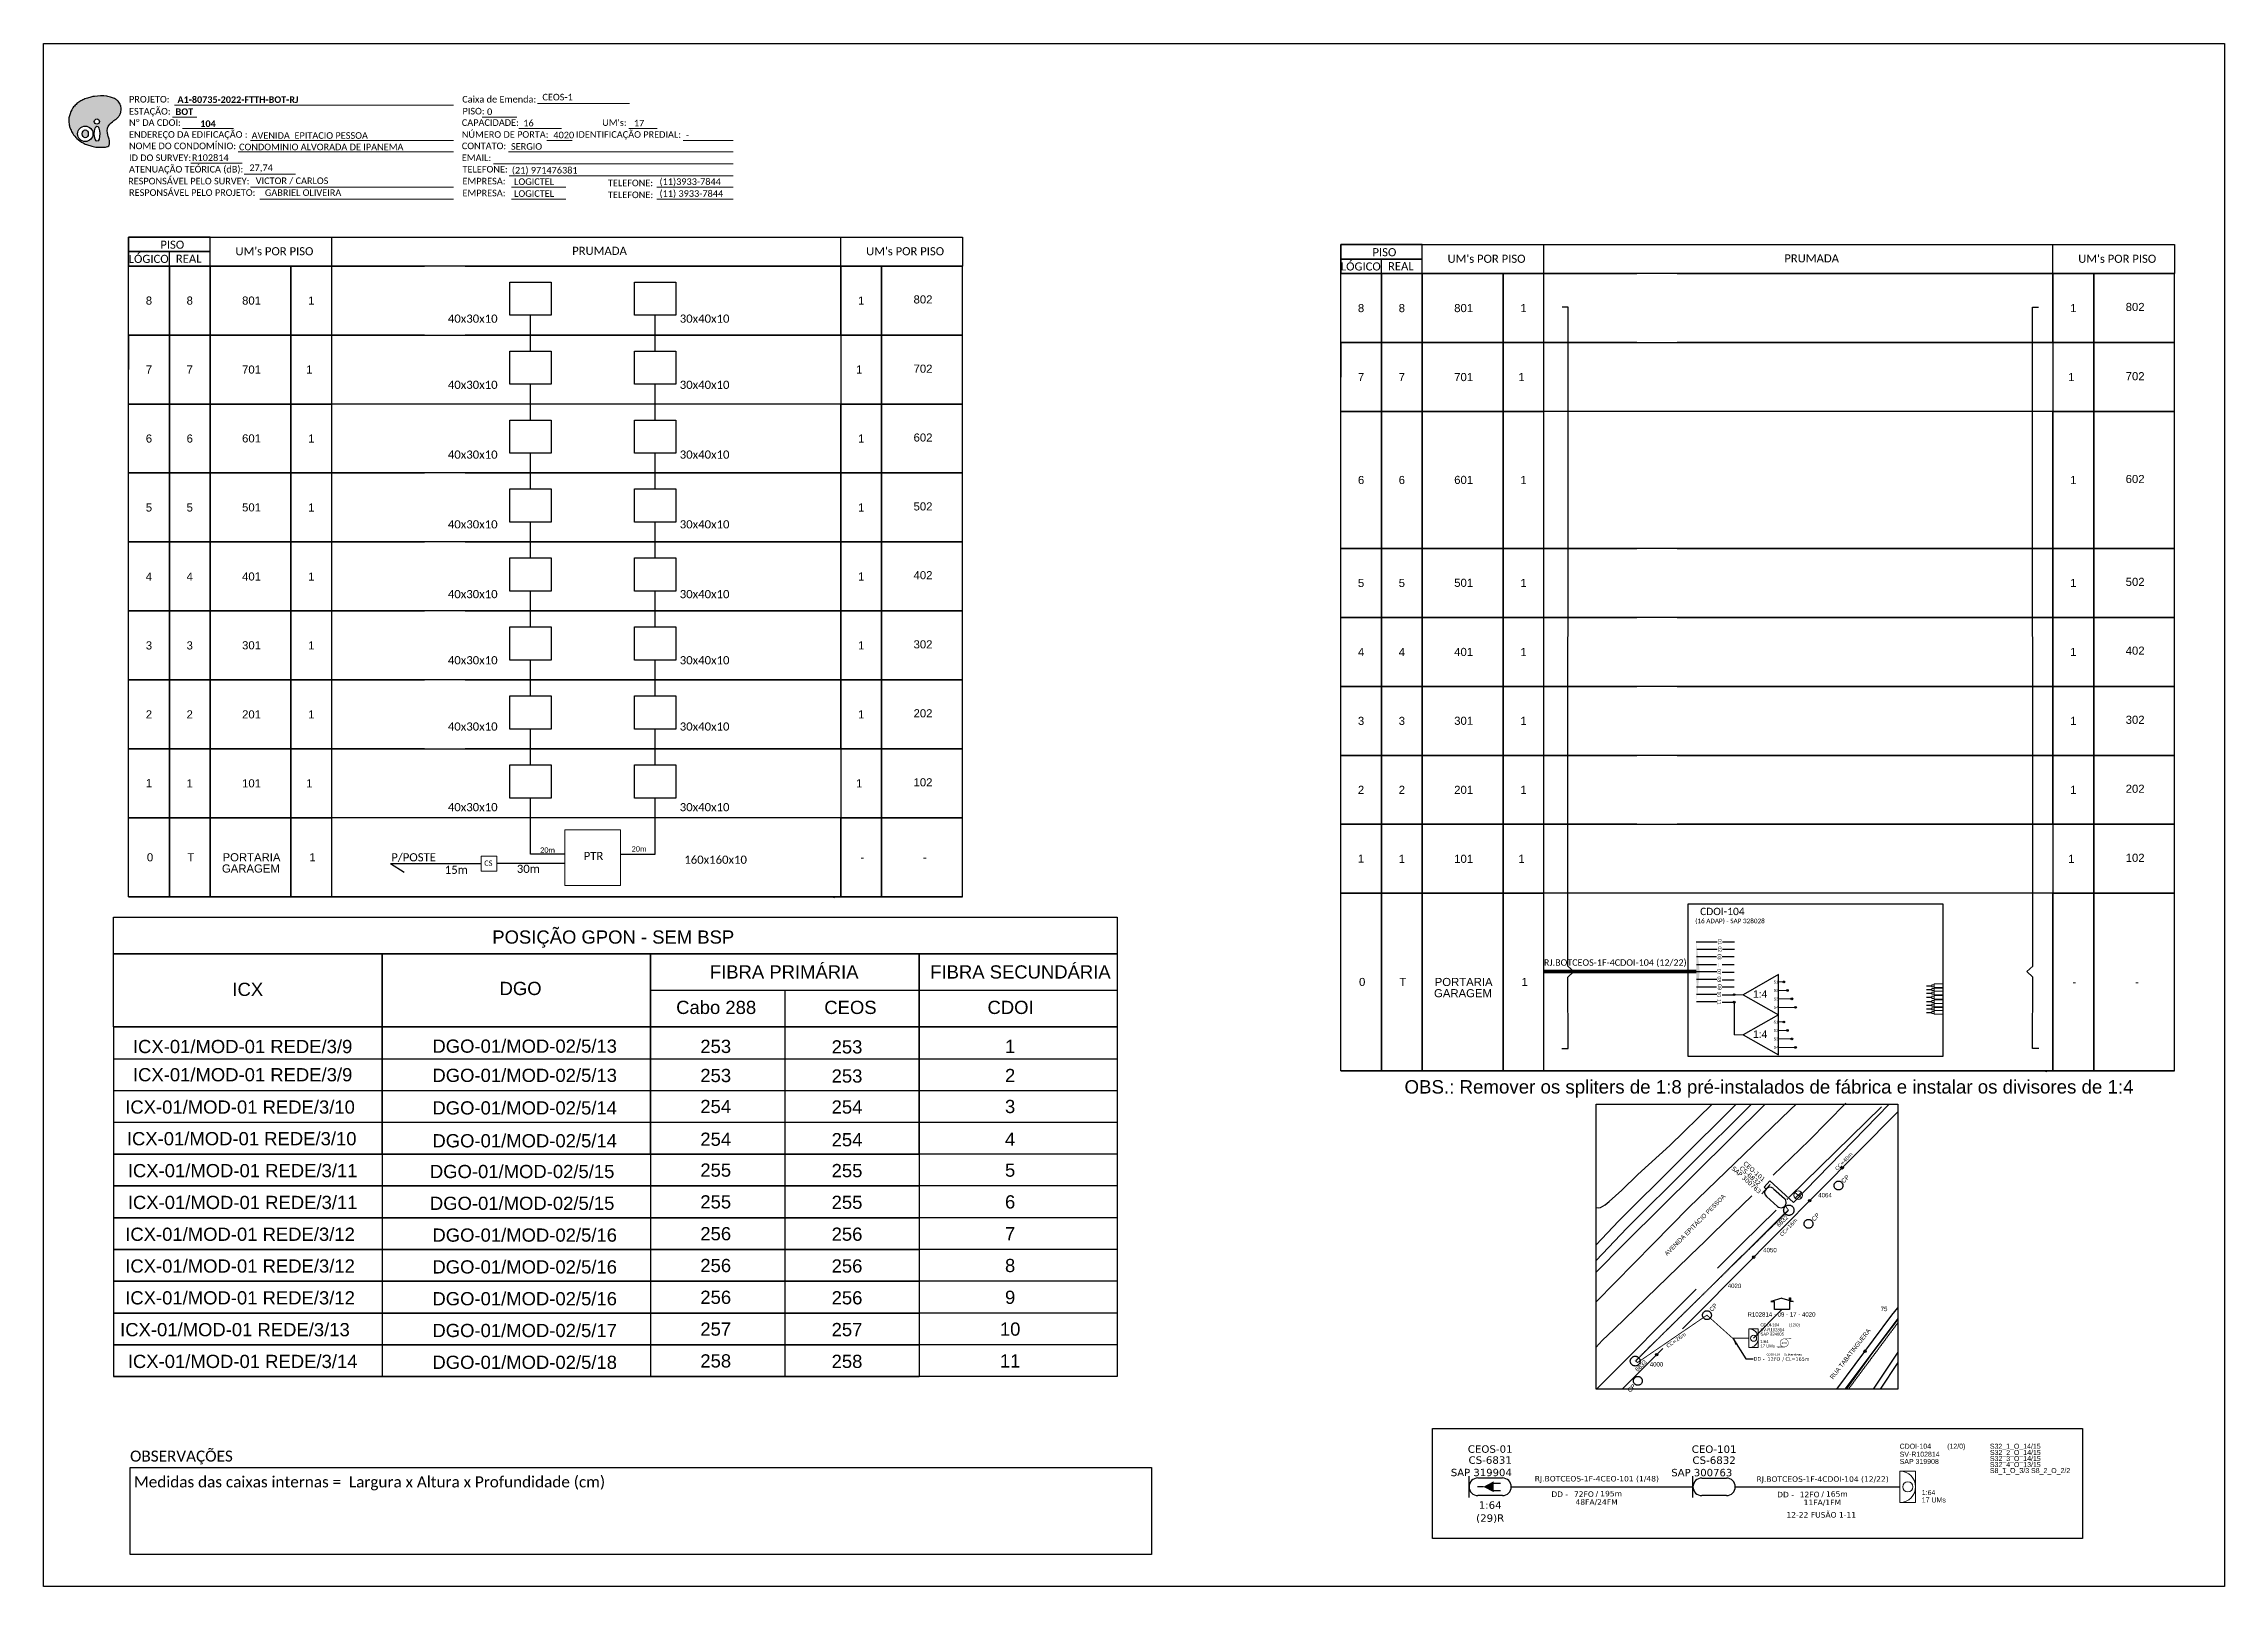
# Model space of a CAD drawing. Header units: metres. Extents: x 10880 to 11829, y -2377 to -1957.
# Drawn here: x 10880 to 11474, y -2377 to -1957 of the extents above; entities that cross this region are included whole.
import ezdxf
from ezdxf.enums import TextEntityAlignment as Align

# ---------------------------------------------------------------- set-up
doc = ezdxf.new("R2010")
doc.units = ezdxf.units.M
doc.linetypes.add('PHANTOM2', pattern=[1.25, 0.625, -0.125, 0.125, -0.125, 0.125, -0.125])
doc.linetypes.add('UG', pattern=[3e-05, 1.5e-05, -5e-06, 0, -5e-06, 0, -5e-06])
for name, color, linetype in [('10.0 - Cartográfico', 252, 'Continuous'), ('10.0 - Cartográfico - Divisa', 252, 'Continuous'), ('10.0-Cartográfico', 252, 'Continuous'), ('10.1 - Número do Imóvel', 7, 'Continuous'), ('10.1-Caixas Subterrâneas', 5, 'Continuous'), ('20.4-CEO', 1, 'Continuous'), ('20.4-CEOS', 1, 'Continuous'), ('20.5-CEO', 1, 'Continuous'), ('20.8-Legenda', 1, 'Continuous'), ('CD a instalar', 1, 'Continuous'), ('Folga', 1, 'Continuous'), ('label_cabos', 7, 'Continuous'), ('Legenda', 1, 'Continuous'), ('MUB_DIVISA', 7, 'Continuous'), ('MUB_HIDROGRAFIA', 7, 'Continuous'), ('MUB_NUMERACAO', 7, 'Continuous'), ('MUB_SEGMENTO', 7, 'Continuous'), ('NOS_DE_INFRAESTRUTURA', 7, 'Continuous'), ('surveys', 7, 'Continuous'), ('surveys legendas', 7, 'Continuous')]:
    doc.layers.add(name, color=color, linetype=linetype)
for name, color, linetype, lineweight in [('10.4-Postes', 1, 'Continuous', 0), ("20.0-LEGENDA DOS CDO'S", 1, 'Continuous', 0), ('20.1-CDO_INTERIOR', 1, 'Continuous', 0), ('40.1-ETIQUETAS', 1, 'Continuous', 20)]:
    doc.layers.add(name, color=color, linetype=linetype, lineweight=lineweight)
for name, color, linetype, plot in [('10.5-Traçado Subterraneo', 40, 'Continuous', False), ('20.7-EXTRA', 50, 'Continuous', False), ('DROP DE CLIENTE', 140, 'Continuous', False), ('EXTRA', 50, 'Continuous', False)]:
    doc.layers.add(name, color=color, linetype=linetype, plot=plot)
doc.styles.add('ARIAL', font='arial.ttf')
doc.styles.add('siredit', font='verdana.ttf')
doc.styles.add('WMF-Calibri0', font='calibri.ttf')
doc.styles.add('WMF-Calibri1', font='calibrib.ttf')
doc.dimstyles.new('CC', dxfattribs={"dimtxt": 1, "dimasz": 2, "dimexe": 0.18, "dimexo": 0.0625, "dimgap": 0.09, "dimtad": 0, "dimdec": 0, "dimrnd": 1, "dimzin": 0, "dimdsep": 46, "dimtxsty": 'siredit', "dimblk": 'NONE', "dimcen": 0, "dimse1": 1, "dimse2": 1, "dimsd1": 1, "dimsd2": 1, "dimclrt": 7, "dimadec": 0, "dimazin": 0, "dimtfac": 1, "dimtdec": 0, "dimtofl": 0, "dimtmove": 0, "dimatfit": 3, "dimfxl": 1, "dimtolj": 1, "dimtzin": 0, "dimarcsym": 0})

msp = doc.modelspace()

# ---------------------------------------------------------------- texts
at = {"color": 0, "style": 'WMF-Calibri0'}
for s, p in [('     PISO', (10907.9, -2013)), ("UM's POR PISO", (10932.24, -2014.79)), ('PRUMADA', (11023.97, -2014.67)), ("UM's POR PISO", (11104.03, -2014.79)), ('     PISO', (11238.06, -2015.05)), ('  LÓGICO', (10901.62, -2016.87)), ('    REAL', (10912.91, -2016.82)), ('  LÓGICO', (11231.78, -2018.92)), ('    REAL', (11243.07, -2018.86)), ("UM's POR PISO", (11262.4, -2016.83)), ('PRUMADA', (11354.13, -2016.72)), ("UM's POR PISO", (11434.19, -2016.83))]:
    msp.add_text(s, height=2.208, dxfattribs=at).set_placement(p)
at = {"style": 'ARIAL'}
for s, height, p in [('8', 2.21, (10908.69, -2027.11)), ('8', 2.21, (10919.8, -2027.11)), ('801', 2.208, (10936.63, -2027.11)), ('1', 2.21, (10952.94, -2027.11)), ('1', 2.21, (11102.7, -2027.11)), ('802', 2.208, (11119.53, -2026.8)), ('8', 2.21, (11238.85, -2029.16)), ('8', 2.21, (11249.96, -2029.16)), ('801', 2.208, (11266.79, -2029.16)), ('1', 2.21, (11283.1, -2029.16)), ('1', 2.21, (11432.86, -2029.16)), ('802', 2.208, (11449.69, -2028.85)), ('7', 2.21, (10908.69, -2045.89)), ('7', 2.21, (10919.8, -2045.89)), ('701', 2.208, (10936.63, -2045.89)), ('1', 2.21, (10952.38, -2045.89)), ('1', 2.21, (11102.14, -2045.89)), ('702', 2.208, (11119.53, -2045.65)), ('7', 2.21, (11238.85, -2047.94)), ('7', 2.21, (11249.96, -2047.94)), ('701', 2.208, (11266.79, -2047.94)), ('1', 2.21, (11282.54, -2047.94)), ('1', 2.21, (11432.3, -2047.94)), ('702', 2.208, (11449.69, -2047.7)), ('6', 2.21, (10908.69, -2064.67)), ('6', 2.21, (10919.8, -2064.67)), ('601', 2.208, (10936.63, -2064.63)), ('1', 2.21, (10952.94, -2064.67)), ('1', 2.21, (11102.7, -2064.67)), ('602', 2.208, (11119.53, -2064.39)), ('6', 2.21, (11238.85, -2075.96)), ('6', 2.21, (11249.96, -2075.96)), ('601', 2.208, (11266.79, -2075.93)), ('1', 2.21, (11283.1, -2075.96)), ('1', 2.21, (11432.86, -2075.96)), ('602', 2.208, (11449.69, -2075.69)), ('5', 2.21, (10908.69, -2083.44)), ('5', 2.21, (10919.8, -2083.44)), ('501', 2.208, (10936.63, -2083.41)), ('1', 2.21, (10952.94, -2083.44)), ('1', 2.21, (11102.7, -2083.44)), ('502', 2.208, (11119.53, -2083.15)), ('4', 2.21, (10908.69, -2102.25)), ('4', 2.21, (10919.8, -2102.25)), ('401', 2.208, (10936.63, -2102.22)), ('1', 2.21, (10952.94, -2102.25)), ('1', 2.21, (11102.7, -2102.22)), ('402', 2.208, (11119.53, -2101.87)), ('502', 2.208, (11449.69, -2103.69)), ('5', 2.21, (11238.85, -2103.99)), ('5', 2.21, (11249.96, -2103.99)), ('501', 2.208, (11266.79, -2103.95)), ('1', 2.21, (11283.1, -2103.99)), ('1', 2.21, (11432.86, -2103.99)), ('3', 2.21, (10908.69, -2120.99)), ('3', 2.21, (10919.8, -2120.99)), ('301', 2.208, (10936.63, -2120.96)), ('1', 2.21, (10952.94, -2120.99)), ('1', 2.21, (11102.7, -2120.99)), ('302', 2.208, (11119.53, -2120.7)), ('4', 2.21, (11238.85, -2122.8)), ('4', 2.21, (11249.96, -2122.8)), ('401', 2.208, (11266.79, -2122.76)), ('1', 2.21, (11283.1, -2122.8)), ('1', 2.21, (11432.86, -2122.76)), ('402', 2.208, (11449.69, -2122.42)), ('202', 2.208, (11119.53, -2139.47)), ('2', 2.21, (10908.69, -2139.77)), ('2', 2.21, (10919.8, -2139.77)), ('201', 2.208, (10936.63, -2139.77)), ('1', 2.21, (10952.94, -2139.77)), ('1', 2.21, (11102.7, -2139.77)), ('3', 2.21, (11238.85, -2141.54)), ('3', 2.21, (11249.96, -2141.54)), ('301', 2.208, (11266.79, -2141.51)), ('1', 2.21, (11283.1, -2141.54)), ('1', 2.21, (11432.86, -2141.54)), ('302', 2.208, (11449.69, -2141.24)), ('1', 2.21, (10908.69, -2158.48)), ('1', 2.21, (10919.8, -2158.54)), ('101', 2.208, (10936.63, -2158.54)), ('1', 2.21, (10952.38, -2158.54)), ('1', 2.21, (11102.14, -2158.54)), ('102', 2.208, (11119.53, -2158.26)), ('2', 2.21, (11238.85, -2160.31)), ('2', 2.21, (11249.96, -2160.31)), ('201', 2.208, (11266.79, -2160.31)), ('1', 2.21, (11283.1, -2160.31)), ('1', 2.21, (11432.86, -2160.31)), ('202', 2.208, (11449.69, -2160.02)), ('0', 2.21, (10908.99, -2178.67)), ('T', 2.21, (10920.1, -2178.67)), ('PORTARIA', 2.208, (10936.63, -2178.67)), ('1', 2.21, (10953.24, -2178.67)), ('-', 2.21, (11103, -2178.67)), ('-', 2.21, (11120.03, -2178.67)), ('1', 2.21, (11238.85, -2179.03)), ('1', 2.21, (11249.96, -2179.09)), ('101', 2.208, (11266.79, -2179.09)), ('1', 2.21, (11282.54, -2179.09)), ('1', 2.21, (11432.3, -2179.09)), ('102', 2.208, (11449.69, -2178.81)), ('GARAGEM', 2.208, (10936.45, -2181.73)), ('POSIÇÃO GPON - SEM BSP', 3.5972, (11035.16, -2200.39)), ('FIBRA PRIMÁRIA', 3.5972, (11081.72, -2209.89)), ('FIBRA SECUNDÁRIA', 3.5972, (11146.07, -2209.89)), ('ICX', 3.597, (10935.61, -2214.63)), ('DGO', 3.597, (11009.91, -2214.38)), ('0', 2.21, (11239.15, -2212.62)), ('T', 2.21, (11250.26, -2212.62)), ('GARAGEM', 2.208, (11266.61, -2215.68)), ('PORTARIA', 2.208, (11266.79, -2212.62)), ('1', 2.21, (11283.4, -2212.62)), ('-', 2.21, (11433.16, -2212.62)), ('-', 2.21, (11450.19, -2212.62)), ('Cabo 288', 3.597, (11063.19, -2219.54)), ('CEOS', 3.597, (11099.77, -2219.54)), ('CDOI', 3.597, (11143.38, -2219.54)), ('^IICX-01/MOD-01 REDE/3/9', 3.5972, (10933.51, -2230.19)), ('^IDGO-01/MOD-02/5/13', 3.5972, (11010.34, -2230.09)), ('253', 3.597, (11063.07, -2230.16)), ('253', 3.597, (11098.83, -2230.29)), ('1', 3.6, (11143.26, -2230.16)), ('^IICX-01/MOD-01 REDE/3/9', 3.5972, (10933.51, -2237.87)), ('^IDGO-01/MOD-02/5/13', 3.5972, (11010.34, -2238.04)), ('253', 3.597, (11063.07, -2238.08)), ('253', 3.597, (11098.83, -2238.21)), ('2', 3.6, (11143.26, -2238.08)), ('ICX-01/MOD-01 REDE/3/10', 3.5972, (10933.51, -2246.67)), ('^IDGO-01/MOD-02/5/14', 3.5972, (11010.34, -2246.9)), ('254', 3.597, (11063.07, -2246.52)), ('254', 3.597, (11098.83, -2246.65)), ('3', 3.6, (11143.26, -2246.52)), ('ICX-01/MOD-01 REDE/3/10', 3.5972, (10933.95, -2255.28)), ('^IDGO-01/MOD-02/5/14', 3.5972, (11010.34, -2255.85)), ('254', 3.597, (11063.07, -2255.43)), ('254', 3.597, (11098.83, -2255.56)), ('4', 3.6, (11143.26, -2255.43)), ('^IICX-01/MOD-01 REDE/3/11', 3.5972, (10933.51, -2263.98)), ('DGO-01/MOD-02/5/15', 3.5972, (11010.34, -2264.22)), ('255', 3.597, (11063.07, -2263.84)), ('255', 3.597, (11098.83, -2263.97)), ('5', 3.6, (11143.26, -2263.84)), ('^IICX-01/MOD-01 REDE/3/11', 3.5972, (10933.51, -2272.64)), ('DGO-01/MOD-02/5/15', 3.5972, (11010.34, -2272.88)), ('255', 3.597, (11063.07, -2272.49)), ('255', 3.597, (11098.83, -2272.62)), ('6', 3.6, (11143.26, -2272.49)), ('ICX-01/MOD-01 REDE/3/12', 3.5972, (10933.51, -2281.3)), ('^IDGO-01/MOD-02/5/16', 3.5972, (11010.34, -2281.53)), ('256', 3.597, (11063.07, -2281.15)), ('256', 3.597, (11098.83, -2281.28)), ('7', 3.6, (11143.26, -2281.15)), ('ICX-01/MOD-01 REDE/3/12', 3.5972, (10933.51, -2289.95)), ('^IDGO-01/MOD-02/5/16', 3.5972, (11010.34, -2290.19)), ('256', 3.597, (11063.07, -2289.81)), ('256', 3.597, (11098.83, -2289.94)), ('8', 3.6, (11143.26, -2289.81)), ('ICX-01/MOD-01 REDE/3/12', 3.5972, (10933.51, -2298.61)), ('^IDGO-01/MOD-02/5/16', 3.5972, (11010.34, -2298.85)), ('256', 3.597, (11063.07, -2298.46)), ('256', 3.597, (11098.83, -2298.6)), ('9', 3.6, (11143.26, -2298.46)), ('^IICX-01/MOD-01 REDE/3/13^I^M^J', 3.5972, (10933.51, -2307.27)), ('^IDGO-01/MOD-02/5/17', 3.5972, (11010.34, -2307.5)), ('257', 3.597, (11063.07, -2307.12)), ('257', 3.597, (11098.83, -2307.25)), ('10', 3.597, (11143.26, -2307.12)), ('^IICX-01/MOD-01 REDE/3/14', 3.5972, (10933.51, -2315.92)), ('^IDGO-01/MOD-02/5/18', 3.5972, (11010.34, -2316.16)), ('258', 3.597, (11063.07, -2315.78)), ('258', 3.597, (11098.83, -2315.91)), ('11', 3.597, (11143.26, -2315.78))]:
    msp.add_text(s, height=height, dxfattribs=at).set_placement(p, align=Align.MIDDLE_CENTER)
at = {"style": 'WMF-Calibri0'}
for s, p in [('40x30x10', (10990.11, -2033.14)), ('30x40x10', (11053.27, -2033.14)), ('40x30x10', (10990.11, -2051.15)), ('30x40x10', (11053.27, -2051.15)), ('40x30x10', (10990.11, -2070.15)), ('30x40x10', (11053.27, -2070.15)), ('40x30x10', (10990.11, -2089.14)), ('30x40x10', (11053.27, -2089.14)), ('40x30x10', (10990.11, -2108.14)), ('30x40x10', (11053.27, -2108.14)), ('40x30x10', (10990.11, -2126.14)), ('30x40x10', (11053.27, -2126.14)), ('40x30x10', (10990.11, -2144.18)), ('30x40x10', (11053.27, -2144.18)), ('40x30x10', (10990.11, -2166.14)), ('30x40x10', (11053.27, -2166.14)), ('P/POSTE', (10974.69, -2179.79)), ('PTR', (11027.1, -2179.43)), ('160x160x10', (11054.51, -2180.44)), ('15m', (10989.27, -2183.2)), ('30m', (11008.9, -2182.92))]:
    msp.add_text(s, height=2.224, dxfattribs=at).set_placement(p)
at = {"color": 1, "style": 'WMF-Calibri0'}
msp.add_text('(16 ADAP) - SAP 328028', height=1.25, dxfattribs=at).set_placement((11339.34, -2196.63), align=Align.CENTER)
at = {"color": 1}
for s, height, style, p in [('CDOI-104', 2, 'WMF-Calibri0', (11331.2, -2194.42)), ('RJ.BOTCEOS-1F-4CDOI-104 (12/22)', 1.76, 'WMF-Calibri0', (11288.65, -2208.21)), ('1:4', 2, 'ARIAL', (11345.61, -2216.93)), ('S1', 0.75, 'ARIAL', (11351.22, -2213.01)), ('S2', 0.75, 'ARIAL', (11351.22, -2215.27)), ('S3', 0.75, 'ARIAL', (11351.22, -2217.62)), ('S4', 0.75, 'ARIAL', (11351.22, -2219.88)), ('1:4', 2, 'ARIAL', (11345.61, -2227.83)), ('S1', 0.75, 'ARIAL', (11351.22, -2223.91)), ('S2', 0.75, 'ARIAL', (11351.22, -2226.17)), ('S3', 0.75, 'ARIAL', (11351.22, -2228.52)), ('S4', 0.75, 'ARIAL', (11351.22, -2230.78))]:
    msp.add_text(s, height=height, dxfattribs=dict(at, style=style)).set_placement(p)
at = {"style": 'ARIAL'}
for s, p in [('01', (11336.57, -2201.71)), ('02', (11336.57, -2203.72)), ('07', (11336.4, -2209.85)), ('03', (11336.48, -2205.74)), ('...', (11336.53, -2207.87)), ('08', (11336.4, -2211.9)), ('10', (11336.4, -2215.99)), ('09', (11336.53, -2214)), ('11', (11336.4, -2218.04))]:
    msp.add_text(s, height=1, rotation=270, dxfattribs=at).set_placement(p, align=Align.MIDDLE_CENTER)
at = {"color": 3, "style": 'ARIAL'}
msp.add_text('OBS.: Remover os spliters de 1:8 pré-instalados de fábrica e instalar os divisores de 1:4', height=3.6432, dxfattribs=at).set_placement((11349.96, -2241.17), align=Align.MIDDLE_CENTER)
at = {"layer": '10.1 - Número do Imóvel', "style": 'WMF-Calibri0'}
msp.add_text('OBSERVAÇÕES', height=3, dxfattribs=at).set_placement((10903.54, -2343.2))
at = {"layer": '10.1 - Número do Imóvel', "insert": (10904.63, -2347.22), "char_height": 3, "width": 277.1819, "attachment_point": 1, "style": 'WMF-Calibri0'}
msp.add_mtext('Medidas das caixas internas =  Largura x Altura x Profundidade (cm)', dxfattribs=at)
at = {"layer": '10.1-Caixas Subterrâneas', "color": 7}
for s, rotation, p in [('CP', 45.79267, (11370.35, -2267.49)), ('6832', 45.39111, (11352.71, -2279.46)), ('CP', 45.79267, (11362.28, -2277.87)), ('CP', 47.30697, (11334.45, -2302.48)), ('6833', 44.86959, (11314.2, -2318.84)), ('CP', 47.30697, (11312.17, -2324.46))]:
    msp.add_text(s, height=1.2, rotation=rotation, dxfattribs=at).set_placement(p)
at = {"layer": '20.4-CEOS', "color": 7, "style": 'siredit'}
for s, height, p in [('CEOS-01', 2.028, (11274.02, -2339.78)), ('SAP 319904', 2, (11271.6, -2346.16)), ('CS-6831', 2.028, (11274.02, -2342.78))]:
    msp.add_text(s, height=height, dxfattribs=at).set_placement(p, align=Align.MIDDLE_CENTER)
for s, p in [('(29)R', (11274.02, -2357.56)), ('1:64', (11274.02, -2354.02))]:
    msp.add_text(s, height=2.028, dxfattribs=at).set_placement(p, align=Align.TOP_CENTER)
at = {"layer": '20.7-EXTRA', "color": 7, "true_color": 0xffffff, "style": 'WMF-Calibri0'}
for s, p in [('CS', (11000.03, -2180.99)), ('20m', (11015.24, -2177.42)), ('20m', (11040.16, -2177.1))]:
    msp.add_text(s, height=1.44, dxfattribs=at).set_placement(p)
at = {"layer": 'MUB_NUMERACAO', "color": 7}
for s, p in [('4064', (11363.38, -2271.26)), ('4050', (11348.38, -2286.21)), ('4020', (11338.73, -2295.96)), ('75', (11380.38, -2302.24)), ('4000', (11317.48, -2317.31))]:
    msp.add_text(s, height=1.2, dxfattribs=at).set_placement(p)
at = {"layer": 'MUB_SEGMENTO', "color": 255}
msp.add_text('AVENIDA EPITÁCIO PESSOA', height=1.2, rotation=45.23607, dxfattribs=at).set_placement((11322.22, -2287.27))
at = {"layer": 'MUB_SEGMENTO', "color": 7}
msp.add_text('RUA TABATINGUERA', height=1.2, rotation=52.13586, dxfattribs=at).set_placement((11367.38, -2320.89))
at = {"layer": 'surveys legendas', "color": 7}
msp.add_text('R102814 - 09 - 17 - 4020', height=1.2, dxfattribs=at).set_placement((11344.11, -2303.72))

# ---------------------------------------------------------------- blocks, each defined once
blk = doc.blocks.new('*D172')
at = {"layer": 'Defpoints', "color": 0}
for p in [(11384.43, -2246.98), (11384.83, -2247.37), (11356.65, -2276.34)]:
    blk.add_point(p, dxfattribs=at)
at = {"layer": 'NOS_DE_INFRAESTRUTURA', "color": 7, "insert": (11370.34, -2261.47), "char_height": 1, "attachment_point": 5, "rotation": 45.7937, "style": 'siredit'}
blk.add_mtext('\\A1;CC=40m', dxfattribs=at)
blk = doc.blocks.new('_None')
blk = doc.blocks.new('A$C07E14978')
at = {"layer": 'Folga', "color": 1, "const_width": 0.137}
for points in [[(2.23, 0.28), (0.03, 0.28), (0.47, 0.06)], [(2.23, 2.92), (4.42, 2.92), (3.98, 3.13)]]:
    blk.add_lwpolyline(points, dxfattribs=at)
at = {"layer": 'Folga', "color": 1, "const_width": 0.146}
blk.add_lwpolyline([(2.23, 2.92, 1.000012), (2.23, 0.28, 0.999978)], format="xyb", close=True, dxfattribs=at)
at = {"layer": 'Folga', "color": 1}
blk.add_text('10m', height=0.659, dxfattribs=at).set_placement((1.38, 1.27))
blk = doc.blocks.new('*D171')
at = {"layer": 'Defpoints', "color": 0}
for p in [(11333.33, -2302.37), (11334.15, -2303.56), (11314.36, -2315.51)]:
    blk.add_point(p, dxfattribs=at)
at = {"layer": 'NOS_DE_INFRAESTRUTURA', "color": 7, "insert": (11324.67, -2310.13), "char_height": 1, "attachment_point": 5, "rotation": 34.71709, "style": 'siredit'}
blk.add_mtext('\\A1;CC=26m', dxfattribs=at)
blk = doc.blocks.new('LEGENDA DOS CABOS')
at = {"layer": 'EXTRA', "color": 0, "style": 'siredit'}
for tag, p in [('ID', (4.6, 0.97)), ('XX', (9.03, 0.97))]:
    blk.add_attdef(tag, text='', height=0.48, rotation=359.69, dxfattribs=at).set_placement(p, align=Align.MIDDLE_CENTER)
at = {"layer": 'Legenda', "color": 0, "style": 'siredit'}
for tag, p in [('TIPO_CABO', (1.31, 0)), ('CABO', (4.69, -0.05)), ('/', (6.81, -0.05)), ('METROS', (10.03, -0.05))]:
    blk.add_attdef(tag, text='', height=0.8, rotation=359.69, dxfattribs=at).set_placement(p, align=Align.MIDDLE_CENTER)
blk = doc.blocks.new('CDOI_CT_DRT')
at = {"layer": '20.1-CDO_INTERIOR', "color": 0, "lineweight": 18}
blk.add_lwpolyline([(2.13, -2.13), (2.13, 2.12), (0, 2.12), (0, -2.13)], close=True, dxfattribs=at)
blk.add_circle((1.06, 0), 0.68, dxfattribs=at)
blk.add_arc((0, 0), 2.13, 269.9724, 89.9724, dxfattribs=at)
at = {"layer": "20.0-LEGENDA DOS CDO'S", "color": 0, "style": 'ARIAL'}
for tag, p in [('SAP', (2.61, 0.61)), ('CDO_N', (2.61, 2.69)), ('SURVEY', (2.61, 1.6)), ('1:XX', (2.6, -1.08)), ('UMS', (2.6, -2.09))]:
    blk.add_attdef(tag, p, '', height=0.68, rotation=359.9724, dxfattribs=at)
blk.add_attdef('FIBRAS_UTILIZADAS', text='', height=0.68, rotation=359.9724, dxfattribs=at).set_placement((10.32, 2.69), align=Align.CENTER)
blk = doc.blocks.new('*D170')
at = {"layer": 'Defpoints', "color": 0}
for p in [(11362.66, -2271.62), (11364.19, -2273.07), (11360.29, -2277.2)]:
    blk.add_point(p, dxfattribs=at)
at = {"layer": 'NOS_DE_INFRAESTRUTURA', "color": 7, "insert": (11355.29, -2279.43), "char_height": 1, "attachment_point": 5, "rotation": 46.66409, "style": 'siredit'}
blk.add_mtext('\\A1;CC=16m', dxfattribs=at)
blk = doc.blocks.new('CEO_CT_DRT')
at = {"layer": '20.5-CEO', "color": 0}
for p, q in [((-1.56, 1.26), (1.8, 1.26)), ((1.8, -1.13), (-1.56, -1.13))]:
    blk.add_line(p, q, dxfattribs=at)
blk.add_lwpolyline([(-2.75, 1.51), (-2.75, -1.38)], dxfattribs=at)
for centre, start, end in [((-1.56, 0.07), 90, 270), ((1.8, 0.07), 270, 90)]:
    blk.add_arc(centre, 1.2, start, end, dxfattribs=at)
at = {"layer": '20.5-CEO', "color": 7, "style": 'siredit'}
for tag, p in [('CEO_Nº', (0.12, 5.61)), ('LOCAL', (0.12, 4.23)), ('SAP', (0.12, 2.97)), ('FIBRAS_RESERVA', (0.12, -1.94))]:
    blk.add_attdef(tag, text='', height=1.01, dxfattribs=at).set_placement(p, align=Align.TOP_CENTER)
blk = doc.blocks.new('SURVEY_SURVEY')
for p, q in [((0, 0.0000254), (-0.0000251, 0.000018)), ((-0.0000251, 0.000018), (-0.0000173, 0.000018)), ((-0.0000172, 0), (-0.0000172, 0.0000179)), ((0.0000172, 0), (-0.0000172, 0)), ((0, 0.0000254), (0.0000251, 0.000018)), ((0.0000169, 0.0000264), (0.0000195, 0.0000264)), ((0.0000169, 0.0000205), (0.0000169, 0.0000264)), ((0.0000251, 0.000018), (0.0000172, 0.000018)), ((0.0000172, 0.000018), (0.0000172, 0)), ((0.0000195, 0.0000264), (0.0000195, 0.0000198))]:
    blk.add_line(p, q)
blk = doc.blocks.new('MHMZ')
at = {"linetype": 'PHANTOM2'}
blk.add_circle((0, 0), 0.0000101, dxfattribs=at)
blk = doc.blocks.new('PTPT')
at = {"layer": '10.4-Postes', "color": 1, "linetype": 'PHANTOM2'}
for points in [[(-0.0000079, 0.0000104), (0.0000075, -0.000002)], [(0.000007, 0.0000109), (-0.0000074, -0.0000025)]]:
    blk.add_lwpolyline(points, dxfattribs=at)
at = {"layer": '10.4-Postes', "color": 1}
blk.add_circle((-0.0000002, 0.0000042), 0.00000987, dxfattribs=at)
blk = doc.blocks.new('DV')
at = {"linetype": 'Continuous'}
blk.add_circle((0, 0), 0.00000275, dxfattribs=at)
blk = doc.blocks.new('ETIQUETA_RS5F')
at = {"layer": '40.1-ETIQUETAS', "color": 0, "style": 'siredit'}
blk.add_text('/', height=1.5, dxfattribs=at).set_placement((1.55, -1.95), align=Align.MIDDLE_RIGHT)
for tag, p in [('ETIQUETA_R_SECUNDARIA', (1.18, 2.1)), ('ETIQUETA_R_PRIMARIA', (1.18, 4.1)), ('F_ATIVAS/F_MORTAS', (1.11, -4.24))]:
    blk.add_attdef(tag, text='', height=1.5, dxfattribs=at).set_placement(p, align=Align.MIDDLE_CENTER)
for tag, p in [('TIPO_CABO', (-6.62, -2.12)), ('CAP_CABO', (0.37, -2.09))]:
    blk.add_attdef(tag, text='', height=1.5, dxfattribs=at).set_placement(p, align=Align.MIDDLE_RIGHT)
blk.add_attdef('METROS', text='', height=1.5, dxfattribs=at).set_placement((2.11, -1.95), align=Align.MIDDLE_LEFT)
for tag, p in [('FUSÃO_1', (0.82, -8.39)), ('FUSÃO_2', (0.82, -10.6)), ('FUSÃO_3', (0.82, -12.93)), ('FUSÃO_4', (0.82, -15.14)), ('FUSÃO_5', (0.82, -17.16))]:
    blk.add_attdef(tag, text='', height=1.5, dxfattribs=at).set_placement(p, align=Align.CENTER)
blk = doc.blocks.new('CDO_INTERIOR_TROCA')
at = {"layer": '20.1-CDO_INTERIOR', "color": 0, "lineweight": 18}
blk.add_lwpolyline([(4.25, -4.25), (4.25, 4.25), (0, 4.25), (0, -4.25)], close=True, dxfattribs=at)
blk.add_circle((2.13, 0), 1.36, dxfattribs=at)
blk.add_arc((0, 0), 4.25, 270, 90, dxfattribs=at)
at = {"layer": "20.0-LEGENDA DOS CDO'S", "color": 0, "style": 'ARIAL'}
for tag, p in [('SAP_ANTIGO', (-0.08, 6.23)), ('CDO_N', (-0.08, 10.38)), ('SURVEY', (-0.08, 8.2)), ('/_SAP_NOVO', (12.37, 6.23)), ('SPLITER_1', (24.48, 10.38)), ('SPLITER_2', (24.5, 8.68)), ('SPLITER_3', (24.5, 7.04)), ('SPLITER_4', (24.5, 5.4)), ('SPLITER_5', (24.5, 3.75)), ('1:XX', (5.94, -2.22)), ('UMS', (5.94, -4.24))]:
    blk.add_attdef(tag, p, '', height=1.36, dxfattribs=at)
blk.add_attdef('FIBRAS_UTILIZADAS', text='', height=1.36, dxfattribs=at).set_placement((15.34, 10.38), align=Align.CENTER)
blk = doc.blocks.new('CEO_UN')
at = {"layer": '20.4-CEO', "color": 0}
for p, q in [((-9.11, 2.39), (-2.39, 2.39)), ((-2.39, -2.39), (-9.11, -2.39))]:
    blk.add_line(p, q, dxfattribs=at)
blk.add_lwpolyline([(-11.5, -2.89), (-11.5, 2.89)], dxfattribs=at)
for centre, start, end in [((-9.11, 0), 90, 270), ((-2.39, 0), 270, 90)]:
    blk.add_arc(centre, 2.39, start, end, dxfattribs=at)
at = {"layer": '20.4-CEO', "color": 7, "style": 'siredit'}
for tag, height, p in [('LOCAL?', 2.03, (-5.75, 7.27)), ('NOME?', 2.03, (-5.75, 10.27)), ('TIPO?', 2, (-9.11, 3.89))]:
    blk.add_attdef(tag, text='', height=height, dxfattribs=at).set_placement(p, align=Align.MIDDLE_CENTER)
blk.add_attdef('FIBRAS_RESERVA', text='', height=2.03, dxfattribs=at).set_placement((-5.75, -3.97), align=Align.TOP_CENTER)
blk = doc.blocks.new('OI')
h = blk.add_hatch(color=40)
edge = h.paths.add_edge_path()
edge.add_spline(control_points=[(4.35, -0.67), (3.92, -0.99), (3.26, -1.5), (2.81, -2.59), (2.9, -3.5), (3.06, -4.27), (3.31, -4.85), (3.37, -5.39), (3.4, -5.88), (3.2, -6.4), (2.54, -6.61), (1.65, -6.63), (0.55, -6.67), (-0.56, -6.42), (-1.61, -6.14), (-2.77, -5.61), (-3.92, -4.77), (-4.89, -3.7), (-5.34, -2.65), (-5.6, -1.94), (-5.85, -0.96), (-5.71, 0.47), (-5.1, 2.02), (-4.14, 3.02), (-3.3, 3.61), (-2.37, 4.16), (-1.36, 4.44), (-0.56, 4.7), (0.79, 4.85), (2.24, 4.97), (3.79, 4.57), (4.67, 4.21), (5.44, 3.65), (5.76, 2.99), (6.03, 2.21), (6.01, 1.46), (5.72, 0.64), (5.31, 0.08), (4.88, -0.38), (4.51, -0.55), (4.35, -0.67)], knot_values=[0, 0, 0, 0, 1.60434, 2.417191, 3.427595, 4.282808, 4.776746, 5.304182, 5.888771, 6.258406, 6.858137, 7.79129, 8.986195, 10.124242, 11.187857, 12.242908, 13.953784, 15.414161, 16.515391, 17.349188, 17.675853, 19.552021, 21.515531, 22.568638, 23.63245, 24.621084, 25.782718, 26.745347, 27.142653, 29.870543, 31.004649, 31.921532, 32.709589, 33.801391, 34.042471, 35.192333, 35.971461, 36.628871, 37.254359, 37.836911, 37.836911, 37.836911, 37.836911], degree=3, periodic=0)
h.paths.add_polyline_path([(1.13, -0.87, -1), (-0.04, -0.87, -1)], flags=16)
edge = h.paths.add_edge_path(flags=16)
edge.add_ellipse((0.56, -3.59), major_axis=(-0.02, 1.71), ratio=0.361305, start_angle=0, end_angle=360)
h.paths.add_polyline_path([(-0.36, -3.62, -1), (-3.8, -3.62, -1)], flags=16)
edge = h.paths.add_edge_path(flags=0)
edge.add_ellipse((-2.08, -3.62), major_axis=(0, 0.885), ratio=0.758294, start_angle=0, end_angle=360)
at = {"color": 40}
for centre, radius in [((-2.08, -3.62), 1.72), ((0.54, -0.87), 0.587)]:
    blk.add_circle(centre, radius, dxfattribs=at)
blk.add_ellipse((-2.08, -3.62), major_axis=(0, 0.885), ratio=0.758294, start_param=-3.141592653589792, end_param=3.141592653589792, dxfattribs=at)
blk.add_ellipse((0.56, -3.59), major_axis=(-0.02, 1.71), ratio=0.361305, dxfattribs=at)
at = {"color": 40, "start_tangent": (-0.800898, -0.598801), "end_tangent": (-0.800898, -0.598801)}
blk.add_spline([(4.35, -0.67), (3.2, -1.78), (2.9, -2.54), (2.92, -3.55), (3.12, -4.38), (3.28, -4.85), (3.37, -5.37), (3.35, -5.95), (3.2, -6.29), (2.66, -6.55), (1.73, -6.63), (0.54, -6.62), (-0.58, -6.41), (-1.6, -6.11), (-2.56, -5.67), (-3.95, -4.67), (-4.89, -3.56), (-5.37, -2.56), (-5.64, -1.78), (-5.72, -1.46), (-5.63, 0.42), (-4.84, 2.22), (-4.13, 2.99), (-3.27, 3.62), (-2.4, 4.09), (-1.3, 4.47), (-0.37, 4.72), (0.02, 4.77), (2.75, 4.8), (3.85, 4.53), (4.69, 4.16), (5.31, 3.68), (5.85, 2.73), (5.93, 2.5), (5.94, 1.35), (5.67, 0.62), (5.29, 0.08), (4.84, -0.36), (4.35, -0.67)], degree=3, dxfattribs=at)
blk = doc.blocks.new('CARIMBO')
at = {"color": 7, "lineweight": 0}
for points in [[(35.66, -16.79), (111.64, -16.79)], [(134.48, -16.3), (159.61, -16.3)], [(35.15, -20.06), (41.7, -20.06)], [(37.81, -23.14), (51.75, -23.14)], [(119.43, -20.02), (128.92, -20.02)], [(129.48, -23.14), (141.1, -23.14)], [(159.42, -23.14), (167.09, -23.14)], [(52.97, -29.48), (111.64, -29.48)], [(56.38, -26.37), (111.64, -26.37)], [(126.6, -29.48), (187.83, -29.48)], [(137.07, -26.37), (144.01, -26.37)], [(174.24, -26.37), (187.8, -26.37)], [(40.13, -32.55), (54.07, -32.55)], [(54.67, -35.52), (68.61, -35.52)], [(122.56, -32.72), (187.83, -32.72)], [(56.38, -39.07), (111.64, -39.07)], [(126.84, -35.96), (187.83, -35.96)], [(127.45, -39.07), (142.25, -39.07)], [(167.06, -39.07), (187.83, -39.07)], [(58.87, -42.31), (111.64, -42.31)], [(127.45, -42.31), (142.25, -42.31)], [(167.06, -42.31), (187.83, -42.31)]]:
    blk.add_lwpolyline(points, dxfattribs=at)
at = {"color": 7, "xscale": 1.213923925163967, "yscale": 1.213923925163967, "zscale": 1.213923925163967, "rotation": 0.1532896023949059}
blk.add_blockref('OI', (13.86, -20.16), dxfattribs=at)
at = {"color": 7, "lineweight": 0, "style": 'WMF-Calibri0'}
for s, height, p in [('PROJETO:', 1.793, (23.26, -16.04)), ('ESTAÇÃO:', 1.793, (23.26, -19.32)), ('Caixa de Emenda:', 1.7927, (114.02, -16.04)), ('PISO:', 1.793, (114.09, -19.28)), ('ENDEREÇO DA EDIFICAÇÃO :', 1.7927, (23.26, -25.63)), ('Nº DA CDOI:', 1.7927, (23.26, -22.39)), ('CAPACIDADE:', 1.7927, (113.91, -22.39)), ('NÚMERO DE PORTA:', 1.7927, (113.91, -25.63)), ('IDENTIFICAÇÃO PREDIAL:', 1.7927, (144.99, -25.63)), ("UM's:", 1.793, (152.15, -22.39)), ('NOME DO CONDOMÍNIO:', 1.7927, (23.26, -28.74)), ('CONTATO:', 1.793, (113.91, -28.74)), ('ATENUAÇÃO TEÓRICA (dB):', 1.7927, (23.26, -35.09)), ('ID DO SURVEY:', 1.7927, (23.26, -31.97)), ('EMAIL:', 1.793, (113.91, -31.97)), ('TELEFONE:', 1.793, (114.09, -35.09)), ('RESPONSÁVEL PELO SURVEY:', 1.7927, (23.02, -38.32)), ('RESPONSÁVEL PELO PROJETO:', 1.7927, (23.26, -41.44)), ('EMPRESA:', 1.793, (114.09, -38.32)), ('EMPRESA:', 1.793, (114.09, -41.56)), ('TELEFONE:', 1.793, (153.7, -38.83)), ('TELEFONE:', 1.793, (153.7, -42.06))]:
    blk.add_text(s, height=height, dxfattribs=at).set_placement(p)
at = {"color": 7, "lineweight": 0, "flags": 8}
for tag, p, style in [('EST', (35.94, -19.41), 'WMF-Calibri1'), ('PROJ', (36.46, -16.13), 'WMF-Calibri1'), ('PISO_PTR', (120.78, -19.42), 'WMF-Calibri0'), ('CEOS-XX', (135.87, -15.46), 'WMF-Calibri0'), ('CAPAC.', (130.66, -22.52), 'WMF-Calibri0'), ("UC'S", (160.78, -22.54), 'WMF-Calibri0'), ('NOME_DO_COND.', (53.23, -29.02), 'WMF-Calibri0'), ('LOGRADOURO', (56.65, -25.91), 'WMF-Calibri0'), ('NOME_DO_CONTATO', (127.3, -28.89), 'WMF-Calibri0'), ('N°', (138.85, -25.77), 'WMF-Calibri0'), ('N°PREDIO', (174.94, -25.77), 'WMF-Calibri0'), ('_ID_', (40.39, -31.94), 'WMF-Calibri0'), ('O_POTEN', (56.06, -34.68), 'WMF-Calibri0'), ('EMAIL', (123.26, -32.12), 'WMF-Calibri0'), ('TELEFONE', (127.55, -35.36), 'WMF-Calibri0'), ('RES_SURVEY', (57.78, -38.23), 'WMF-Calibri0'), ('RES_PROJ', (60.27, -41.47), 'WMF-Calibri0'), ('EMP_RESP_SURVEY', (128.16, -38.47), 'WMF-Calibri0'), ('EMP_RESP_PROJ', (128.16, -41.71), 'WMF-Calibri0'), ('CONT_RESP_SURVEY', (167.76, -38.47), 'WMF-Calibri0'), ('CONT_RESP_PROJ', (167.76, -41.71), 'WMF-Calibri0')]:
    blk.add_attdef(tag, p, '', height=1.79, dxfattribs=dict(at, style=style))
at = {"color": 7, "lineweight": 0, "style": 'WMF-Calibri1', "flags": 8}
blk.add_attdef("N° CDO'S", text='', height=1.79, dxfattribs=at).set_placement((44.78, -22.68), align=Align.CENTER)

# ---------------------------------------------------------------- dimensions: what is measured, and where the dimension line sits
at = {"layer": 'NOS_DE_INFRAESTRUTURA', "color": 7}
dim = msp.add_aligned_dim(p1=(11356.65, -2276.34), p2=(11384.83, -2247.37), distance=0.56, dimstyle='CC', override={"dimpost": 'CC=<>m'}, dxfattribs=at)
dim.commit()
dim.dimension.update_dxf_attribs({"geometry": '*D172', "text_midpoint": (11370.34, -2261.47)})
for p1, p2, distance, text, picture, middle in [((11360.29, -2277.2), (11364.19, -2273.07), 2.11, 'CC=16m', '*D170', (11355.29, -2279.43)), ((11314.36, -2315.51), (11333.33, -2302.37), -1.44, 'CC=26m', '*D171', (11324.67, -2310.13))]:
    dim = msp.add_aligned_dim(p1=p1, p2=p2, distance=distance, text=text, dimstyle='CC', override={"dimpost": 'CC=<>m'}, dxfattribs=at)
    dim.commit()
    dim.dimension.update_dxf_attribs({"geometry": picture, "text_midpoint": middle})

# ---------------------------------------------------------------- hatches: boundary and pattern name
h = msp.add_hatch(color=5)
h.dxf.hatch_style = 1
h.paths.add_polyline_path([(11331.09, -2209.79), (11330.18, -2201.67), (11330.23, -2217.97)])
h.paths.add_polyline_path([(11331.09, -2209.79), (11330.23, -2217.97), (11330.23, -2217.97)])
h = msp.add_hatch(color=3)
h.dxf.hatch_style = 1
edge = h.paths.add_edge_path()
edge.add_arc((11353.97, -2212.61), 0.242, 0, 360)
h = msp.add_hatch(color=3)
h.dxf.hatch_style = 1
edge = h.paths.add_edge_path()
edge.add_arc((11354.97, -2214.92), 0.242, 0, 360)
h = msp.add_hatch(color=3)
h.dxf.hatch_style = 1
edge = h.paths.add_edge_path()
edge.add_arc((11340.46, -2216.08), 0.242, 0, 360)
h = msp.add_hatch(color=3)
h.dxf.hatch_style = 1
edge = h.paths.add_edge_path()
edge.add_arc((11340.46, -2218.13), 0.242, 0, 360)
h = msp.add_hatch(color=3)
h.dxf.hatch_style = 1
edge = h.paths.add_edge_path()
edge.add_arc((11356.21, -2217.22), 0.242, 0, 360)
h = msp.add_hatch(color=3)
h.dxf.hatch_style = 1
edge = h.paths.add_edge_path()
edge.add_arc((11357.21, -2219.53), 0.242, 0, 360)
h = msp.add_hatch(color=3)
h.dxf.hatch_style = 1
edge = h.paths.add_edge_path()
edge.add_arc((11353.97, -2223.51), 0.242, 0, 360)
h = msp.add_hatch(color=3)
h.dxf.hatch_style = 1
edge = h.paths.add_edge_path()
edge.add_arc((11354.97, -2225.81), 0.242, 0, 360)
h = msp.add_hatch(color=3)
h.dxf.hatch_style = 1
edge = h.paths.add_edge_path()
edge.add_arc((11356.21, -2228.12), 0.242, 0, 360)
h = msp.add_hatch(color=3)
h.dxf.hatch_style = 1
edge = h.paths.add_edge_path()
edge.add_arc((11357.21, -2230.43), 0.242, 0, 360)

# ---------------------------------------------------------------- linework, layer by layer
for p, q in [((10958.49, -2017.73), (10958.49, -2009.83)), ((11288.65, -2019.77), (11288.65, -2011.88)), ((10903.14, -2036.5), (10903.14, -2045.89)), ((11233.3, -2038.55), (11233.3, -2047.94))]:
    msp.add_line(p, q)
at = {"color": 3}
for p, q in [((11330.16, -2201.67), (11335.8, -2201.67)), ((11330.32, -2203.69), (11335.8, -2203.69)), ((11337.33, -2201.67), (11340.55, -2201.67)), ((11337.33, -2203.69), (11340.55, -2203.69)), ((11330.23, -2205.7), (11335.7, -2205.7)), ((11330.23, -2207.83), (11335.7, -2207.83)), ((11337.24, -2205.7), (11340.46, -2205.7)), ((11337.24, -2207.83), (11340.46, -2207.83)), ((11330.23, -2209.79), (11335.72, -2209.79)), ((11330.23, -2211.84), (11335.72, -2211.84)), ((11330.23, -2213.96), (11335.7, -2213.96)), ((11337.24, -2209.95), (11340.46, -2209.95)), ((11337.24, -2212), (11340.46, -2212)), ((11337.24, -2213.96), (11340.46, -2213.96)), ((11392.87, -2213.66), (11394.35, -2213.66)), ((11392.87, -2214.65), (11394.35, -2214.65)), ((11330.23, -2215.92), (11335.72, -2215.92)), ((11330.23, -2217.97), (11335.72, -2217.97)), ((11337.24, -2216.08), (11340.46, -2216.08)), ((11337.24, -2218.13), (11340.46, -2218.13)), ((11392.87, -2215.64), (11394.35, -2215.64)), ((11392.87, -2216.79), (11394.35, -2216.79)), ((11392.87, -2217.94), (11394.35, -2217.94)), ((11392.87, -2218.93), (11394.35, -2218.93)), ((11392.87, -2219.92), (11394.35, -2219.92)), ((11392.87, -2220.9), (11394.35, -2220.9))]:
    msp.add_line(p, q, dxfattribs=at)
at = {"color": 7, "ltscale": 100, "true_color": 0xffffff}
for p, q in [((10899.04, -2224.85), (10899.04, -2320.07)), ((10899.04, -2233.51), (11172.39, -2233.51)), ((10899.04, -2242.16), (11172.39, -2242.16)), ((10899.04, -2250.82), (11172.39, -2250.82)), ((10899.04, -2259.48), (11118.49, -2259.48)), ((10899.04, -2259.48), (11118.49, -2259.48)), ((10972.19, -2259.48), (10972.19, -2268.13)), ((11045.34, -2259.48), (11045.34, -2268.13)), ((11118.49, -2259.48), (11118.49, -2268.13)), ((11118.49, -2259.48), (11118.49, -2268.13)), ((11172.39, -2259.48), (11172.39, -2268.13)), ((10899.04, -2268.13), (11118.49, -2268.13)), ((10899.04, -2268.13), (11118.49, -2268.13)), ((10899.04, -2268.13), (11118.49, -2268.13)), ((10899.04, -2268.13), (11118.49, -2268.13)), ((10899.04, -2268.13), (11118.49, -2268.13)), ((10899.04, -2268.13), (11118.49, -2268.13)), ((10972.19, -2268.13), (10972.19, -2276.79)), ((11045.34, -2268.13), (11045.34, -2276.79)), ((11118.49, -2268.13), (11118.49, -2276.79)), ((11118.49, -2268.13), (11118.49, -2276.79)), ((11172.39, -2268.13), (11172.39, -2276.79)), ((10899.04, -2276.79), (11118.49, -2276.79)), ((10899.04, -2276.79), (11118.49, -2276.79)), ((10899.04, -2276.79), (11118.49, -2276.79)), ((10899.04, -2276.79), (11118.49, -2276.79)), ((10899.04, -2276.79), (11118.49, -2276.79)), ((10899.04, -2276.79), (11118.49, -2276.79)), ((10972.19, -2276.79), (10972.19, -2285.45)), ((11045.34, -2276.79), (11045.34, -2285.45)), ((11118.49, -2276.79), (11118.49, -2285.45)), ((11118.49, -2276.79), (11118.49, -2285.45)), ((11172.39, -2276.79), (11172.39, -2285.45)), ((10899.04, -2285.45), (11118.49, -2285.45)), ((10899.04, -2285.45), (11118.49, -2285.45)), ((10899.04, -2285.45), (11118.49, -2285.45)), ((10899.04, -2285.45), (11118.49, -2285.45)), ((10899.04, -2285.45), (11118.49, -2285.45)), ((10899.04, -2285.45), (11118.49, -2285.45)), ((10972.19, -2285.45), (10972.19, -2294.1)), ((11045.34, -2285.45), (11045.34, -2294.1)), ((11118.49, -2285.45), (11118.49, -2294.1)), ((11118.49, -2285.45), (11118.49, -2294.1)), ((11172.39, -2285.45), (11172.39, -2294.1)), ((10899.04, -2294.1), (11118.49, -2294.1)), ((10899.04, -2294.1), (11118.49, -2294.1)), ((10899.04, -2294.1), (11118.49, -2294.1)), ((10899.04, -2294.1), (11118.49, -2294.1)), ((10899.04, -2294.1), (11118.49, -2294.1)), ((10899.04, -2294.1), (11118.49, -2294.1)), ((10972.19, -2294.1), (10972.19, -2302.76)), ((11045.34, -2294.1), (11045.34, -2302.76)), ((11118.49, -2294.1), (11118.49, -2302.76)), ((11118.49, -2294.1), (11118.49, -2302.76)), ((11172.39, -2294.1), (11172.39, -2302.76)), ((10899.04, -2302.76), (11118.49, -2302.76)), ((10899.04, -2302.76), (11118.49, -2302.76)), ((10899.04, -2302.76), (11118.49, -2302.76)), ((10899.04, -2302.76), (11118.49, -2302.76)), ((10899.04, -2302.76), (11118.49, -2302.76)), ((10899.04, -2302.76), (11118.49, -2302.76)), ((10972.19, -2302.76), (10972.19, -2311.42)), ((11045.34, -2302.76), (11045.34, -2311.42)), ((11118.49, -2302.76), (11118.49, -2311.42)), ((11118.49, -2302.76), (11118.49, -2311.42)), ((11172.39, -2302.76), (11172.39, -2311.42)), ((10899.04, -2311.42), (11118.49, -2311.42)), ((10899.04, -2311.42), (11118.49, -2311.42)), ((10899.04, -2311.42), (11118.49, -2311.42)), ((10899.04, -2311.42), (11118.49, -2311.42)), ((10899.04, -2311.42), (11118.49, -2311.42)), ((10899.04, -2311.42), (11118.49, -2311.42)), ((10972.19, -2311.42), (10972.19, -2320.07)), ((11045.34, -2311.42), (11045.34, -2320.07)), ((11118.49, -2311.42), (11118.49, -2320.07)), ((11118.49, -2311.42), (11118.49, -2320.07)), ((11172.39, -2311.42), (11172.39, -2320.07)), ((10899.04, -2320.07), (11118.49, -2320.07)), ((10899.04, -2320.07), (11118.49, -2320.07)), ((10899.04, -2320.07), (11118.49, -2320.07)), ((10899.04, -2320.07), (11118.49, -2320.07))]:
    msp.add_line(p, q, dxfattribs=at)
for points in [[(11130.28, -2017.73), (10903.14, -2017.73), (10903.14, -2009.83), (11130.28, -2009.83)], [(11460.44, -2019.77), (11233.3, -2019.77), (11233.3, -2011.88), (11460.44, -2011.88)], [(10903.14, -2017.73), (10914.25, -2017.73), (10914.25, -2036.5), (10903.14, -2036.5)], [(10914.25, -2017.73), (10925.36, -2017.73), (10925.36, -2036.5), (10914.25, -2036.5)], [(10947.38, -2017.73), (10925.36, -2017.73), (10925.36, -2036.5), (10947.38, -2036.5)], [(10925.36, -2017.73), (10925.36, -2017.73), (10925.36, -2036.5), (10925.36, -2036.5)], [(10958.49, -2017.73), (10947.38, -2017.73), (10947.38, -2036.5), (10958.49, -2036.5)], [(11108.25, -2017.73), (11097.14, -2017.73), (11097.14, -2036.5), (11108.25, -2036.5)], [(11130.28, -2017.73), (11108.25, -2017.73), (11108.25, -2036.5), (11130.28, -2036.5)], [(11006.98, -2022.07), (11018.29, -2022.07), (11018.29, -2031.11), (11006.98, -2031.11)], [(11040.92, -2022.07), (11052.23, -2022.07), (11052.23, -2031.11), (11040.92, -2031.11)], [(11233.3, -2019.77), (11244.41, -2019.77), (11244.41, -2038.55), (11233.3, -2038.55)], [(11244.41, -2019.77), (11255.52, -2019.77), (11255.52, -2038.55), (11244.41, -2038.55)], [(11277.54, -2019.77), (11255.52, -2019.77), (11255.52, -2038.55), (11277.54, -2038.55)], [(11255.52, -2019.77), (11255.52, -2019.77), (11255.52, -2038.55), (11255.52, -2038.55)], [(11288.65, -2019.77), (11277.54, -2019.77), (11277.54, -2038.55), (11288.65, -2038.55)], [(11438.41, -2019.77), (11427.3, -2019.77), (11427.3, -2038.55), (11438.41, -2038.55)], [(11460.44, -2019.77), (11438.41, -2019.77), (11438.41, -2038.55), (11460.44, -2038.55)], [(10903.14, -2036.5), (10914.25, -2036.5), (10914.25, -2055.28), (10903.14, -2055.28)], [(10914.25, -2036.5), (10925.36, -2036.5), (10925.36, -2055.28), (10914.25, -2055.28)], [(10947.38, -2036.5), (10925.36, -2036.5), (10925.36, -2055.28), (10947.38, -2055.28)], [(10925.36, -2036.5), (10925.36, -2036.5), (10925.36, -2055.28), (10925.36, -2055.28)], [(10958.49, -2036.5), (10947.38, -2036.5), (10947.38, -2055.28), (10958.49, -2055.28)], [(11108.25, -2036.5), (11097.14, -2036.5), (11097.14, -2055.28), (11108.25, -2055.28)], [(11130.28, -2036.5), (11108.25, -2036.5), (11108.25, -2055.28), (11130.28, -2055.28)], [(11006.98, -2040.85), (11018.29, -2040.85), (11018.29, -2049.89), (11006.98, -2049.89)], [(11040.92, -2040.85), (11052.23, -2040.85), (11052.23, -2049.89), (11040.92, -2049.89)], [(11233.3, -2038.55), (11244.41, -2038.55), (11244.41, -2057.32), (11233.3, -2057.32)], [(11244.41, -2038.55), (11255.52, -2038.55), (11255.52, -2057.32), (11244.41, -2057.32)], [(11277.54, -2038.55), (11255.52, -2038.55), (11255.52, -2057.32), (11277.54, -2057.32)], [(11255.52, -2038.55), (11255.52, -2038.55), (11255.52, -2057.32), (11255.52, -2057.32)], [(11288.65, -2038.55), (11277.54, -2038.55), (11277.54, -2057.32), (11288.65, -2057.32)], [(11438.41, -2038.55), (11427.3, -2038.55), (11427.3, -2057.32), (11438.41, -2057.32)], [(11460.44, -2038.55), (11438.41, -2038.55), (11438.41, -2057.32), (11460.44, -2057.32)], [(10903.14, -2055.28), (10914.25, -2055.28), (10914.25, -2074.05), (10903.14, -2074.05)], [(10914.25, -2055.28), (10925.36, -2055.28), (10925.36, -2074.05), (10914.25, -2074.05)], [(10947.38, -2055.28), (10925.36, -2055.28), (10925.36, -2074.05), (10947.38, -2074.05)], [(10925.36, -2055.28), (10925.36, -2055.28), (10925.36, -2074.05), (10925.36, -2074.05)], [(10958.49, -2055.28), (10947.38, -2055.28), (10947.38, -2074.05), (10958.49, -2074.05)], [(11006.98, -2059.63), (11018.29, -2059.63), (11018.29, -2068.66), (11006.98, -2068.66)], [(11040.92, -2059.63), (11052.23, -2059.63), (11052.23, -2068.66), (11040.92, -2068.66)], [(11108.25, -2055.28), (11097.14, -2055.28), (11097.14, -2074.05), (11108.25, -2074.05)], [(11130.28, -2055.28), (11108.25, -2055.28), (11108.25, -2074.05), (11130.28, -2074.05)], [(11233.3, -2057.32), (11244.41, -2057.32), (11244.41, -2094.6), (11233.3, -2094.6)], [(11244.41, -2057.32), (11255.52, -2057.32), (11255.52, -2094.6), (11244.41, -2094.6)], [(11277.54, -2057.32), (11255.52, -2057.32), (11255.52, -2094.6), (11277.54, -2094.6)], [(11255.52, -2057.32), (11255.52, -2057.32), (11255.52, -2094.6), (11255.52, -2094.6)], [(11288.65, -2057.32), (11277.54, -2057.32), (11277.54, -2094.6), (11288.65, -2094.6)], [(11438.41, -2057.32), (11427.3, -2057.32), (11427.3, -2094.6), (11438.41, -2094.6)], [(11460.44, -2057.32), (11438.41, -2057.32), (11438.41, -2094.6), (11460.44, -2094.6)], [(10903.14, -2074.05), (10914.25, -2074.05), (10914.25, -2092.83), (10903.14, -2092.83)], [(10914.25, -2074.05), (10925.36, -2074.05), (10925.36, -2092.83), (10914.25, -2092.83)], [(10947.38, -2074.05), (10925.36, -2074.05), (10925.36, -2092.83), (10947.38, -2092.83)], [(10925.36, -2074.05), (10925.36, -2074.05), (10925.36, -2092.83), (10925.36, -2092.83)], [(10958.49, -2074.05), (10947.38, -2074.05), (10947.38, -2092.83), (10958.49, -2092.83)], [(11006.98, -2078.4), (11018.29, -2078.4), (11018.29, -2087.44), (11006.98, -2087.44)], [(11040.92, -2078.4), (11052.23, -2078.4), (11052.23, -2087.44), (11040.92, -2087.44)], [(11108.25, -2074.05), (11097.14, -2074.05), (11097.14, -2092.83), (11108.25, -2092.83)], [(11130.28, -2074.05), (11108.25, -2074.05), (11108.25, -2092.83), (11130.28, -2092.83)], [(10903.14, -2092.83), (10914.25, -2092.83), (10914.25, -2111.6), (10903.14, -2111.6)], [(10914.25, -2092.83), (10925.36, -2092.83), (10925.36, -2111.6), (10914.25, -2111.6)], [(10947.38, -2092.83), (10925.36, -2092.83), (10925.36, -2111.6), (10947.38, -2111.6)], [(10925.36, -2092.83), (10925.36, -2092.83), (10925.36, -2111.6), (10925.36, -2111.6)], [(10958.49, -2092.83), (10947.38, -2092.83), (10947.38, -2111.6), (10958.49, -2111.6)], [(11108.25, -2092.83), (11097.14, -2092.83), (11097.14, -2111.6), (11108.25, -2111.6)], [(11130.28, -2092.83), (11108.25, -2092.83), (11108.25, -2111.6), (11130.28, -2111.6)], [(11233.3, -2094.6), (11244.41, -2094.6), (11244.41, -2113.37), (11233.3, -2113.37)], [(11244.41, -2094.6), (11255.52, -2094.6), (11255.52, -2113.37), (11244.41, -2113.37)], [(11277.54, -2094.6), (11255.52, -2094.6), (11255.52, -2113.37), (11277.54, -2113.37)], [(11255.52, -2094.6), (11255.52, -2094.6), (11255.52, -2113.37), (11255.52, -2113.37)], [(11288.65, -2094.6), (11277.54, -2094.6), (11277.54, -2113.37), (11288.65, -2113.37)], [(11438.41, -2094.6), (11427.3, -2094.6), (11427.3, -2113.37), (11438.41, -2113.37)], [(11460.44, -2094.6), (11438.41, -2094.6), (11438.41, -2113.37), (11460.44, -2113.37)], [(11006.98, -2097.18), (11018.29, -2097.18), (11018.29, -2106.21), (11006.98, -2106.21)], [(11040.92, -2097.18), (11052.23, -2097.18), (11052.23, -2106.21), (11040.92, -2106.21)], [(10903.14, -2111.6), (10914.25, -2111.6), (10914.25, -2130.38), (10903.14, -2130.38)], [(10914.25, -2111.6), (10925.36, -2111.6), (10925.36, -2130.38), (10914.25, -2130.38)], [(10947.38, -2111.6), (10925.36, -2111.6), (10925.36, -2130.38), (10947.38, -2130.38)], [(10925.36, -2111.6), (10925.36, -2111.6), (10925.36, -2130.38), (10925.36, -2130.38)], [(10958.49, -2111.6), (10947.38, -2111.6), (10947.38, -2130.38), (10958.49, -2130.38)], [(11108.25, -2111.6), (11097.14, -2111.6), (11097.14, -2130.38), (11108.25, -2130.38)], [(11130.28, -2111.6), (11108.25, -2111.6), (11108.25, -2130.38), (11130.28, -2130.38)], [(11233.3, -2113.37), (11244.41, -2113.37), (11244.41, -2132.15), (11233.3, -2132.15)], [(11244.41, -2113.37), (11255.52, -2113.37), (11255.52, -2132.15), (11244.41, -2132.15)], [(11277.54, -2113.37), (11255.52, -2113.37), (11255.52, -2132.15), (11277.54, -2132.15)], [(11255.52, -2113.37), (11255.52, -2113.37), (11255.52, -2132.15), (11255.52, -2132.15)], [(11288.65, -2113.37), (11277.54, -2113.37), (11277.54, -2132.15), (11288.65, -2132.15)], [(11438.41, -2113.37), (11427.3, -2113.37), (11427.3, -2132.15), (11438.41, -2132.15)], [(11460.44, -2113.37), (11438.41, -2113.37), (11438.41, -2132.15), (11460.44, -2132.15)], [(11006.98, -2115.95), (11018.29, -2115.95), (11018.29, -2124.99), (11006.98, -2124.99)], [(11040.92, -2115.95), (11052.23, -2115.95), (11052.23, -2124.99), (11040.92, -2124.99)], [(10903.14, -2130.38), (10914.25, -2130.38), (10914.25, -2149.16), (10903.14, -2149.16)], [(10914.25, -2130.38), (10925.36, -2130.38), (10925.36, -2149.16), (10914.25, -2149.16)], [(10947.38, -2130.38), (10925.36, -2130.38), (10925.36, -2149.16), (10947.38, -2149.16)], [(10925.36, -2130.38), (10925.36, -2130.38), (10925.36, -2149.16), (10925.36, -2149.16)], [(10958.49, -2130.38), (10947.38, -2130.38), (10947.38, -2149.16), (10958.49, -2149.16)], [(11108.25, -2130.38), (11097.14, -2130.38), (11097.14, -2149.16), (11108.25, -2149.16)], [(11130.28, -2130.38), (11108.25, -2130.38), (11108.25, -2149.16), (11130.28, -2149.16)], [(11233.3, -2132.15), (11244.41, -2132.15), (11244.41, -2150.93), (11233.3, -2150.93)], [(11244.41, -2132.15), (11255.52, -2132.15), (11255.52, -2150.93), (11244.41, -2150.93)], [(11277.54, -2132.15), (11255.52, -2132.15), (11255.52, -2150.93), (11277.54, -2150.93)], [(11255.52, -2132.15), (11255.52, -2132.15), (11255.52, -2150.93), (11255.52, -2150.93)], [(11288.65, -2132.15), (11277.54, -2132.15), (11277.54, -2150.93), (11288.65, -2150.93)], [(11438.41, -2132.15), (11427.3, -2132.15), (11427.3, -2150.93), (11438.41, -2150.93)], [(11460.44, -2132.15), (11438.41, -2132.15), (11438.41, -2150.93), (11460.44, -2150.93)], [(11006.98, -2134.73), (11018.29, -2134.73), (11018.29, -2143.76), (11006.98, -2143.76)], [(11040.92, -2134.73), (11052.23, -2134.73), (11052.23, -2143.76), (11040.92, -2143.76)], [(10903.14, -2149.16), (10914.25, -2149.16), (10914.25, -2167.93), (10903.14, -2167.93)], [(10914.25, -2149.16), (10925.36, -2149.16), (10925.36, -2167.93), (10914.25, -2167.93)], [(10947.38, -2149.16), (10925.36, -2149.16), (10925.36, -2167.93), (10947.38, -2167.93)], [(10925.36, -2149.16), (10925.36, -2149.16), (10925.36, -2167.93), (10925.36, -2167.93)], [(10958.49, -2149.16), (10947.38, -2149.16), (10947.38, -2167.93), (10958.49, -2167.93)], [(11108.25, -2149.16), (11097.14, -2149.16), (11097.14, -2167.93), (11108.25, -2167.93)], [(11130.28, -2149.16), (11108.25, -2149.16), (11108.25, -2167.93), (11130.28, -2167.93)], [(11006.98, -2153.5), (11018.29, -2153.5), (11018.29, -2162.54), (11006.98, -2162.54)], [(11040.92, -2153.5), (11052.23, -2153.5), (11052.23, -2162.54), (11040.92, -2162.54)], [(11233.3, -2150.93), (11244.41, -2150.93), (11244.41, -2169.7), (11233.3, -2169.7)], [(11244.41, -2150.93), (11255.52, -2150.93), (11255.52, -2169.7), (11244.41, -2169.7)], [(11277.54, -2150.93), (11255.52, -2150.93), (11255.52, -2169.7), (11277.54, -2169.7)], [(11255.52, -2150.93), (11255.52, -2150.93), (11255.52, -2169.7), (11255.52, -2169.7)], [(11288.65, -2150.93), (11277.54, -2150.93), (11277.54, -2169.7), (11288.65, -2169.7)], [(11438.41, -2150.93), (11427.3, -2150.93), (11427.3, -2169.7), (11438.41, -2169.7)], [(11460.44, -2150.93), (11438.41, -2150.93), (11438.41, -2169.7), (11460.44, -2169.7)], [(10903.14, -2167.93), (10914.25, -2167.93), (10914.25, -2189.41), (10903.14, -2189.41)], [(10914.25, -2167.93), (10925.36, -2167.93), (10925.36, -2189.41), (10914.25, -2189.41)], [(10947.38, -2167.93), (10925.36, -2167.93), (10925.36, -2189.41), (10947.38, -2189.41)], [(11097.14, -2167.93), (10925.36, -2167.93), (10925.36, -2189.41), (11097.14, -2189.41)], [(10925.36, -2167.93), (10925.36, -2167.93), (10925.36, -2189.41), (10925.36, -2189.41)], [(10958.49, -2167.93), (10947.38, -2167.93), (10947.38, -2189.41), (10958.49, -2189.41)], [(11108.25, -2167.93), (11097.14, -2167.93), (11097.14, -2189.41), (11108.25, -2189.41)], [(11130.28, -2167.93), (11108.25, -2167.93), (11108.25, -2189.41), (11130.28, -2189.41)], [(11233.3, -2169.7), (11244.41, -2169.7), (11244.41, -2188.48), (11233.3, -2188.48)], [(11244.41, -2169.7), (11255.52, -2169.7), (11255.52, -2188.48), (11244.41, -2188.48)], [(11277.54, -2169.7), (11255.52, -2169.7), (11255.52, -2188.48), (11277.54, -2188.48)], [(11255.52, -2169.7), (11255.52, -2169.7), (11255.52, -2188.48), (11255.52, -2188.48)], [(11288.65, -2169.7), (11277.54, -2169.7), (11277.54, -2188.48), (11288.65, -2188.48)], [(11438.41, -2169.7), (11427.3, -2169.7), (11427.3, -2188.48), (11438.41, -2188.48)], [(11460.44, -2169.7), (11438.41, -2169.7), (11438.41, -2188.48), (11460.44, -2188.48)], [(11233.3, -2188.48), (11244.41, -2188.48), (11244.41, -2236.77), (11233.3, -2236.77)], [(11244.41, -2188.48), (11255.52, -2188.48), (11255.52, -2236.77), (11244.41, -2236.77)], [(11277.54, -2188.48), (11255.52, -2188.48), (11255.52, -2236.77), (11277.54, -2236.77)], [(11427.3, -2188.48), (11255.52, -2188.48), (11255.52, -2236.77), (11427.3, -2236.77)], [(11255.52, -2188.48), (11255.52, -2188.48), (11255.52, -2236.77), (11255.52, -2236.77)], [(11288.65, -2188.48), (11277.54, -2188.48), (11277.54, -2236.77), (11288.65, -2236.77)], [(11438.41, -2188.48), (11427.3, -2188.48), (11427.3, -2236.77), (11438.41, -2236.77)], [(11460.44, -2188.48), (11438.41, -2188.48), (11438.41, -2236.77), (11460.44, -2236.77)], [(11258.35, -2334.14), (11435.35, -2334.14), (11435.35, -2364.14), (11258.35, -2364.14)]]:
    msp.add_lwpolyline(points, close=True)
at = {"color": 0}
for points in [[(10903.14, -2013.78), (10925.36, -2013.78), (10925.36, -2009.83), (10903.14, -2009.83)], [(11233.3, -2015.83), (11255.52, -2015.83), (11255.52, -2011.88), (11233.3, -2011.88)], [(10903.14, -2017.73), (10925.36, -2017.73), (10925.36, -2013.78), (10903.14, -2013.78)], [(11233.3, -2019.77), (11255.52, -2019.77), (11255.52, -2015.83), (11233.3, -2015.83)]]:
    msp.add_lwpolyline(points, close=True, dxfattribs=at)
for points in [[(10925.36, -2017.73), (10925.36, -2009.83)], [(11097.14, -2017.73), (11097.14, -2009.83)], [(11255.52, -2019.77), (11255.52, -2011.88)], [(11427.3, -2019.77), (11427.3, -2011.88)], [(10903.14, -2017.73), (10914.25, -2017.73)], [(10914.25, -2017.73), (10903.14, -2017.73)], [(10903.14, -2017.73), (10914.25, -2017.73)], [(10914.25, -2017.73), (10903.14, -2017.73)], [(10914.25, -2017.73), (10914.25, -2013.78)], [(10914.25, -2017.73), (10925.36, -2017.73), (10925.36, -2017.73)], [(10925.36, -2017.73), (10914.25, -2017.73)], [(10914.25, -2017.73), (10925.36, -2017.73), (10925.36, -2017.73)], [(10925.36, -2017.73), (10914.25, -2017.73)], [(10925.36, -2017.73), (10947.38, -2017.73)], [(10947.38, -2017.73), (10925.36, -2017.73)], [(10925.36, -2017.73), (10925.36, -2017.73), (10983.78, -2017.73)], [(10983.78, -2017.73), (10925.36, -2017.73), (10925.36, -2017.73)], [(10925.36, -2017.73), (10947.38, -2017.73)], [(10947.38, -2017.73), (10925.36, -2017.73)], [(10925.36, -2017.73), (10925.36, -2017.73), (10983.78, -2017.73)], [(10994.78, -2017.73), (10925.36, -2017.73), (10925.36, -2017.73)], [(10994.78, -2017.73), (10925.36, -2017.73), (10925.36, -2036.5), (10994.78, -2036.5)], [(10947.38, -2017.73), (10958.49, -2017.73)], [(10958.49, -2017.73), (10947.38, -2017.73), (10947.38, -2017.73)], [(10947.38, -2017.73), (10958.49, -2017.73)], [(10958.49, -2017.73), (10947.38, -2017.73), (10947.38, -2017.73)], [(10994.78, -2017.73), (11097.14, -2017.73), (11097.14, -2017.73)], [(11097.14, -2017.73), (11097.14, -2017.73), (10994.78, -2017.73)], [(10994.78, -2017.73), (11097.14, -2017.73), (11097.14, -2017.73)], [(11097.14, -2017.73), (11097.14, -2017.73), (10994.78, -2017.73)], [(10994.78, -2036.5), (11097.14, -2036.5), (11097.14, -2017.73), (10994.78, -2017.73)], [(11097.14, -2017.73), (11108.25, -2017.73)], [(11108.25, -2017.73), (11097.14, -2017.73), (11097.14, -2017.73)], [(11097.14, -2017.73), (11108.25, -2017.73)], [(11108.25, -2017.73), (11097.14, -2017.73), (11097.14, -2017.73)], [(11108.25, -2017.73), (11130.28, -2017.73)], [(11130.28, -2017.73), (11108.25, -2017.73)], [(11108.25, -2017.73), (11130.28, -2017.73)], [(11130.28, -2017.73), (11108.25, -2017.73)], [(11244.41, -2019.77), (11244.41, -2015.83)], [(11233.3, -2019.77), (11244.41, -2019.77)], [(11244.41, -2019.77), (11233.3, -2019.77)], [(11233.3, -2019.77), (11244.41, -2019.77)], [(11244.41, -2019.77), (11233.3, -2019.77)], [(11244.41, -2019.77), (11255.52, -2019.77), (11255.52, -2019.77)], [(11255.52, -2019.77), (11244.41, -2019.77)], [(11244.41, -2019.77), (11255.52, -2019.77), (11255.52, -2019.77)], [(11255.52, -2019.77), (11244.41, -2019.77)], [(11255.52, -2019.77), (11277.54, -2019.77)], [(11277.54, -2019.77), (11255.52, -2019.77)], [(11255.52, -2019.77), (11255.52, -2019.77), (11313.94, -2019.77)], [(11313.94, -2019.77), (11255.52, -2019.77), (11255.52, -2019.77)], [(11255.52, -2019.77), (11277.54, -2019.77)], [(11277.54, -2019.77), (11255.52, -2019.77)], [(11255.52, -2019.77), (11255.52, -2019.77), (11313.94, -2019.77)], [(11324.94, -2019.77), (11255.52, -2019.77), (11255.52, -2019.77)], [(11324.94, -2019.77), (11255.52, -2019.77), (11255.52, -2038.55), (11324.94, -2038.55)], [(11277.54, -2019.77), (11288.65, -2019.77)], [(11288.65, -2019.77), (11277.54, -2019.77), (11277.54, -2019.77)], [(11277.54, -2019.77), (11288.65, -2019.77)], [(11288.65, -2019.77), (11277.54, -2019.77), (11277.54, -2019.77)], [(11324.94, -2019.77), (11427.3, -2019.77), (11427.3, -2019.77)], [(11427.3, -2019.77), (11427.3, -2019.77), (11324.94, -2019.77)], [(11324.94, -2019.77), (11427.3, -2019.77), (11427.3, -2019.77)], [(11427.3, -2019.77), (11427.3, -2019.77), (11324.94, -2019.77)], [(11324.94, -2038.55), (11427.3, -2038.55), (11427.3, -2019.77), (11324.94, -2019.77)], [(11427.3, -2019.77), (11438.41, -2019.77)], [(11438.41, -2019.77), (11427.3, -2019.77), (11427.3, -2019.77)], [(11427.3, -2019.77), (11438.41, -2019.77)], [(11438.41, -2019.77), (11427.3, -2019.77), (11427.3, -2019.77)], [(11438.41, -2019.77), (11460.44, -2019.77)], [(11460.44, -2019.77), (11438.41, -2019.77)], [(11438.41, -2019.77), (11460.44, -2019.77)], [(11460.44, -2019.77), (11438.41, -2019.77)], [(10903.14, -2036.5), (10914.25, -2036.5)], [(10914.25, -2036.5), (10903.14, -2036.5)], [(10914.25, -2036.5), (10925.36, -2036.5), (10925.36, -2036.5)], [(10925.36, -2036.5), (10914.25, -2036.5)], [(10925.36, -2036.5), (10947.38, -2036.5)], [(10947.38, -2036.5), (10925.36, -2036.5)], [(10925.36, -2036.5), (10925.36, -2036.5), (10983.78, -2036.5)], [(10983.78, -2036.5), (10925.36, -2036.5), (10925.36, -2036.5)], [(11097.14, -2055.28), (10925.36, -2055.28), (10925.36, -2036.5), (10983.78, -2036.5)], [(10947.38, -2036.5), (10958.49, -2036.5)], [(10958.49, -2036.5), (10947.38, -2036.5), (10947.38, -2036.5)], [(10994.78, -2036.5), (11097.14, -2036.5), (11097.14, -2036.5)], [(11097.14, -2036.5), (11097.14, -2036.5), (10994.78, -2036.5)], [(10994.78, -2036.5), (11097.14, -2036.5)], [(11097.14, -2036.5), (11108.25, -2036.5)], [(11108.25, -2036.5), (11097.14, -2036.5), (11097.14, -2036.5)], [(11108.25, -2036.5), (11130.28, -2036.5)], [(11130.28, -2036.5), (11108.25, -2036.5)], [(11233.3, -2038.55), (11244.41, -2038.55)], [(11244.41, -2038.55), (11233.3, -2038.55)], [(11244.41, -2038.55), (11255.52, -2038.55), (11255.52, -2038.55)], [(11255.52, -2038.55), (11244.41, -2038.55)], [(11255.52, -2038.55), (11277.54, -2038.55)], [(11277.54, -2038.55), (11255.52, -2038.55)], [(11255.52, -2038.55), (11255.52, -2038.55), (11313.94, -2038.55)], [(11313.94, -2038.55), (11255.52, -2038.55), (11255.52, -2038.55)], [(11427.3, -2057.32), (11255.52, -2057.32), (11255.52, -2038.55), (11313.94, -2038.55)], [(11277.54, -2038.55), (11288.65, -2038.55)], [(11288.65, -2038.55), (11277.54, -2038.55), (11277.54, -2038.55)], [(11324.94, -2038.55), (11427.3, -2038.55), (11427.3, -2038.55)], [(11427.3, -2038.55), (11427.3, -2038.55), (11324.94, -2038.55)], [(11324.94, -2038.55), (11427.3, -2038.55)], [(11427.3, -2038.55), (11438.41, -2038.55)], [(11438.41, -2038.55), (11427.3, -2038.55), (11427.3, -2038.55)], [(11438.41, -2038.55), (11460.44, -2038.55)], [(11460.44, -2038.55), (11438.41, -2038.55)], [(10994.78, -2055.28), (10925.36, -2055.28), (10925.36, -2074.05), (10983.78, -2074.05)], [(10994.78, -2074.05), (11097.14, -2074.05), (11097.14, -2055.28), (10994.78, -2055.28)], [(11324.94, -2057.32), (11255.52, -2057.32), (11255.52, -2094.6), (11313.94, -2094.6)], [(11324.94, -2094.6), (11427.3, -2094.6), (11427.3, -2057.32), (11324.94, -2057.32)], [(10903.14, -2074.05), (10914.25, -2074.05)], [(10914.25, -2074.05), (10903.14, -2074.05)], [(10914.25, -2074.05), (10925.36, -2074.05), (10925.36, -2074.05)], [(10925.36, -2074.05), (10914.25, -2074.05)], [(10925.36, -2074.05), (10947.38, -2074.05)], [(10947.38, -2074.05), (10925.36, -2074.05)], [(10925.36, -2074.05), (10925.36, -2074.05), (10983.78, -2074.05)], [(10983.78, -2074.05), (10925.36, -2074.05), (10925.36, -2074.05)], [(10994.78, -2074.05), (10925.36, -2074.05), (10925.36, -2092.83), (10983.78, -2092.83)], [(10947.38, -2074.05), (10958.49, -2074.05)], [(10958.49, -2074.05), (10947.38, -2074.05), (10947.38, -2074.05)], [(10994.78, -2074.05), (11097.14, -2074.05), (11097.14, -2074.05)], [(11097.14, -2074.05), (11097.14, -2074.05), (10994.78, -2074.05)], [(10994.78, -2092.83), (11097.14, -2092.83), (11097.14, -2074.05), (10994.78, -2074.05)], [(11097.14, -2074.05), (11108.25, -2074.05)], [(11108.25, -2074.05), (11097.14, -2074.05), (11097.14, -2074.05)], [(11108.25, -2074.05), (11130.28, -2074.05)], [(11130.28, -2074.05), (11108.25, -2074.05)], [(10903.14, -2092.83), (10914.25, -2092.83)], [(10914.25, -2092.83), (10903.14, -2092.83)], [(10914.25, -2092.83), (10925.36, -2092.83), (10925.36, -2092.83)], [(10925.36, -2092.83), (10914.25, -2092.83)], [(10925.36, -2092.83), (10947.38, -2092.83)], [(10947.38, -2092.83), (10925.36, -2092.83)], [(10925.36, -2092.83), (10925.36, -2092.83), (10983.78, -2092.83)], [(10994.78, -2092.83), (10925.36, -2092.83), (10925.36, -2092.83)], [(10994.78, -2092.83), (10925.36, -2092.83), (10925.36, -2111.6), (10983.78, -2111.6)], [(10947.38, -2092.83), (10958.49, -2092.83)], [(10958.49, -2092.83), (10947.38, -2092.83), (10947.38, -2092.83)], [(10994.78, -2092.83), (11097.14, -2092.83), (11097.14, -2092.83)], [(11097.14, -2092.83), (11097.14, -2092.83), (10994.78, -2092.83)], [(10994.78, -2111.6), (11097.14, -2111.6), (11097.14, -2092.83), (10994.78, -2092.83)], [(11097.14, -2092.83), (11108.25, -2092.83)], [(11108.25, -2092.83), (11097.14, -2092.83), (11097.14, -2092.83)], [(11108.25, -2092.83), (11130.28, -2092.83)], [(11130.28, -2092.83), (11108.25, -2092.83)], [(11233.3, -2094.6), (11244.41, -2094.6)], [(11244.41, -2094.6), (11233.3, -2094.6)], [(11244.41, -2094.6), (11255.52, -2094.6), (11255.52, -2094.6)], [(11255.52, -2094.6), (11244.41, -2094.6)], [(11255.52, -2094.6), (11277.54, -2094.6)], [(11277.54, -2094.6), (11255.52, -2094.6)], [(11255.52, -2094.6), (11255.52, -2094.6), (11313.94, -2094.6)], [(11313.94, -2094.6), (11255.52, -2094.6), (11255.52, -2094.6)], [(11324.94, -2094.6), (11255.52, -2094.6), (11255.52, -2113.37), (11313.94, -2113.37)], [(11277.54, -2094.6), (11288.65, -2094.6)], [(11288.65, -2094.6), (11277.54, -2094.6), (11277.54, -2094.6)], [(11324.94, -2094.6), (11427.3, -2094.6), (11427.3, -2094.6)], [(11427.3, -2094.6), (11427.3, -2094.6), (11324.94, -2094.6)], [(11324.94, -2113.37), (11427.3, -2113.37), (11427.3, -2094.6), (11324.94, -2094.6)], [(11427.3, -2094.6), (11438.41, -2094.6)], [(11438.41, -2094.6), (11427.3, -2094.6), (11427.3, -2094.6)], [(11438.41, -2094.6), (11460.44, -2094.6)], [(11460.44, -2094.6), (11438.41, -2094.6)], [(10903.14, -2111.6), (10914.25, -2111.6)], [(10914.25, -2111.6), (10903.14, -2111.6)], [(10914.25, -2111.6), (10925.36, -2111.6), (10925.36, -2111.6)], [(10925.36, -2111.6), (10914.25, -2111.6)], [(10925.36, -2111.6), (10947.38, -2111.6)], [(10947.38, -2111.6), (10925.36, -2111.6)], [(10925.36, -2111.6), (10925.36, -2111.6), (10983.78, -2111.6)], [(10983.78, -2111.6), (10925.36, -2111.6), (10925.36, -2111.6)], [(10994.78, -2111.6), (10925.36, -2111.6), (10925.36, -2130.38), (10983.78, -2130.38)], [(10947.38, -2111.6), (10958.49, -2111.6)], [(10958.49, -2111.6), (10947.38, -2111.6), (10947.38, -2111.6)], [(10994.78, -2111.6), (11097.14, -2111.6), (11097.14, -2111.6)], [(11097.14, -2111.6), (11097.14, -2111.6), (10994.78, -2111.6)], [(10994.78, -2130.38), (11097.14, -2130.38), (11097.14, -2111.6), (10994.78, -2111.6)], [(11097.14, -2111.6), (11108.25, -2111.6)], [(11108.25, -2111.6), (11097.14, -2111.6), (11097.14, -2111.6)], [(11108.25, -2111.6), (11130.28, -2111.6)], [(11130.28, -2111.6), (11108.25, -2111.6)], [(11233.3, -2113.37), (11244.41, -2113.37)], [(11244.41, -2113.37), (11233.3, -2113.37)], [(11244.41, -2113.37), (11255.52, -2113.37), (11255.52, -2113.37)], [(11255.52, -2113.37), (11244.41, -2113.37)], [(11255.52, -2113.37), (11277.54, -2113.37)], [(11277.54, -2113.37), (11255.52, -2113.37)], [(11255.52, -2113.37), (11255.52, -2113.37), (11313.94, -2113.37)], [(11324.94, -2113.37), (11255.52, -2113.37), (11255.52, -2113.37)], [(11324.94, -2113.37), (11255.52, -2113.37), (11255.52, -2132.15), (11313.94, -2132.15)], [(11277.54, -2113.37), (11288.65, -2113.37)], [(11288.65, -2113.37), (11277.54, -2113.37), (11277.54, -2113.37)], [(11324.94, -2113.37), (11427.3, -2113.37), (11427.3, -2113.37)], [(11427.3, -2113.37), (11427.3, -2113.37), (11324.94, -2113.37)], [(11324.94, -2132.15), (11427.3, -2132.15), (11427.3, -2113.37), (11324.94, -2113.37)], [(11427.3, -2113.37), (11438.41, -2113.37)], [(11438.41, -2113.37), (11427.3, -2113.37), (11427.3, -2113.37)], [(11438.41, -2113.37), (11460.44, -2113.37)], [(11460.44, -2113.37), (11438.41, -2113.37)], [(10903.14, -2130.38), (10914.25, -2130.38)], [(10914.25, -2130.38), (10903.14, -2130.38)], [(10914.25, -2130.38), (10925.36, -2130.38), (10925.36, -2130.38)], [(10925.36, -2130.38), (10914.25, -2130.38)], [(10925.36, -2130.38), (10947.38, -2130.38)], [(10947.38, -2130.38), (10925.36, -2130.38)], [(10925.36, -2130.38), (10925.36, -2130.38), (10983.78, -2130.38)], [(10994.78, -2130.38), (10925.36, -2130.38), (10925.36, -2130.38)], [(10994.78, -2130.38), (10925.36, -2130.38), (10925.36, -2149.16), (10994.78, -2149.16)], [(10947.38, -2130.38), (10958.49, -2130.38)], [(10958.49, -2130.38), (10947.38, -2130.38), (10947.38, -2130.38)], [(10994.78, -2130.38), (11097.14, -2130.38), (11097.14, -2130.38)], [(11097.14, -2130.38), (11097.14, -2130.38), (10994.78, -2130.38)], [(10994.78, -2149.16), (11097.14, -2149.16), (11097.14, -2130.38), (10994.78, -2130.38)], [(11097.14, -2130.38), (11108.25, -2130.38)], [(11108.25, -2130.38), (11097.14, -2130.38), (11097.14, -2130.38)], [(11108.25, -2130.38), (11130.28, -2130.38)], [(11130.28, -2130.38), (11108.25, -2130.38)], [(11233.3, -2132.15), (11244.41, -2132.15)], [(11244.41, -2132.15), (11233.3, -2132.15)], [(11244.41, -2132.15), (11255.52, -2132.15), (11255.52, -2132.15)], [(11255.52, -2132.15), (11244.41, -2132.15)], [(11255.52, -2132.15), (11277.54, -2132.15)], [(11277.54, -2132.15), (11255.52, -2132.15)], [(11255.52, -2132.15), (11255.52, -2132.15), (11313.94, -2132.15)], [(11313.94, -2132.15), (11255.52, -2132.15), (11255.52, -2132.15)], [(11324.94, -2132.15), (11255.52, -2132.15), (11255.52, -2150.93), (11313.94, -2150.93)], [(11277.54, -2132.15), (11288.65, -2132.15)], [(11288.65, -2132.15), (11277.54, -2132.15), (11277.54, -2132.15)], [(11324.94, -2132.15), (11427.3, -2132.15), (11427.3, -2132.15)], [(11427.3, -2132.15), (11427.3, -2132.15), (11324.94, -2132.15)], [(11324.94, -2150.93), (11427.3, -2150.93), (11427.3, -2132.15), (11324.94, -2132.15)], [(11427.3, -2132.15), (11438.41, -2132.15)], [(11438.41, -2132.15), (11427.3, -2132.15), (11427.3, -2132.15)], [(11438.41, -2132.15), (11460.44, -2132.15)], [(11460.44, -2132.15), (11438.41, -2132.15)], [(10903.14, -2149.16), (10914.25, -2149.16)], [(10914.25, -2149.16), (10903.14, -2149.16)], [(10914.25, -2149.16), (10925.36, -2149.16), (10925.36, -2149.16)], [(10925.36, -2149.16), (10914.25, -2149.16)], [(10925.36, -2149.16), (10947.38, -2149.16)], [(10947.38, -2149.16), (10925.36, -2149.16)], [(10925.36, -2149.16), (10925.36, -2149.16), (10983.78, -2149.16)], [(10983.78, -2149.16), (10925.36, -2149.16), (10925.36, -2149.16)], [(11097.14, -2167.93), (10925.36, -2167.93), (10925.36, -2149.16), (10983.78, -2149.16)], [(10947.38, -2149.16), (10958.49, -2149.16)], [(10958.49, -2149.16), (10947.38, -2149.16), (10947.38, -2149.16)], [(10994.78, -2149.16), (11097.14, -2149.16), (11097.14, -2149.16)], [(11097.14, -2149.16), (11097.14, -2149.16), (10994.78, -2149.16)], [(10994.78, -2149.16), (11097.14, -2149.16)], [(11097.14, -2149.16), (11108.25, -2149.16)], [(11108.25, -2149.16), (11097.14, -2149.16), (11097.14, -2149.16)], [(11108.25, -2149.16), (11130.28, -2149.16)], [(11130.28, -2149.16), (11108.25, -2149.16)], [(11233.3, -2150.93), (11244.41, -2150.93)], [(11244.41, -2150.93), (11233.3, -2150.93)], [(11244.41, -2150.93), (11255.52, -2150.93), (11255.52, -2150.93)], [(11255.52, -2150.93), (11244.41, -2150.93)], [(11255.52, -2150.93), (11277.54, -2150.93)], [(11277.54, -2150.93), (11255.52, -2150.93)], [(11255.52, -2150.93), (11255.52, -2150.93), (11313.94, -2150.93)], [(11324.94, -2150.93), (11255.52, -2150.93), (11255.52, -2150.93)], [(11324.94, -2150.93), (11255.52, -2150.93), (11255.52, -2169.7), (11324.94, -2169.7)], [(11277.54, -2150.93), (11288.65, -2150.93)], [(11288.65, -2150.93), (11277.54, -2150.93), (11277.54, -2150.93)], [(11324.94, -2150.93), (11427.3, -2150.93), (11427.3, -2150.93)], [(11427.3, -2150.93), (11427.3, -2150.93), (11324.94, -2150.93)], [(11324.94, -2169.7), (11427.3, -2169.7), (11427.3, -2150.93), (11324.94, -2150.93)], [(11427.3, -2150.93), (11438.41, -2150.93)], [(11438.41, -2150.93), (11427.3, -2150.93), (11427.3, -2150.93)], [(11438.41, -2150.93), (11460.44, -2150.93)], [(11460.44, -2150.93), (11438.41, -2150.93)], [(11233.3, -2169.7), (11244.41, -2169.7)], [(11244.41, -2169.7), (11233.3, -2169.7)], [(11244.41, -2169.7), (11255.52, -2169.7), (11255.52, -2169.7)], [(11255.52, -2169.7), (11244.41, -2169.7)], [(11255.52, -2169.7), (11277.54, -2169.7)], [(11277.54, -2169.7), (11255.52, -2169.7)], [(11255.52, -2169.7), (11255.52, -2169.7), (11313.94, -2169.7)], [(11313.94, -2169.7), (11255.52, -2169.7), (11255.52, -2169.7)], [(11427.3, -2188.48), (11255.52, -2188.48), (11255.52, -2169.7), (11313.94, -2169.7)], [(11277.54, -2169.7), (11288.65, -2169.7)], [(11288.65, -2169.7), (11277.54, -2169.7), (11277.54, -2169.7)], [(11324.94, -2169.7), (11427.3, -2169.7), (11427.3, -2169.7)], [(11427.3, -2169.7), (11427.3, -2169.7), (11324.94, -2169.7)], [(11324.94, -2169.7), (11427.3, -2169.7)], [(11427.3, -2169.7), (11438.41, -2169.7)], [(11438.41, -2169.7), (11427.3, -2169.7), (11427.3, -2169.7)], [(11438.41, -2169.7), (11460.44, -2169.7)], [(11460.44, -2169.7), (11438.41, -2169.7)], [(10903.14, -2189.41), (10914.25, -2189.41)], [(10914.25, -2189.41), (10903.14, -2189.41)], [(10914.25, -2189.41), (10925.36, -2189.41), (10925.36, -2189.41)], [(10925.36, -2189.41), (10914.25, -2189.41)], [(10925.36, -2189.41), (10947.38, -2189.41)], [(10947.38, -2189.41), (10925.36, -2189.41)], [(10925.36, -2189.41), (10925.36, -2189.41), (11097.14, -2189.41), (11097.14, -2189.41)], [(11097.14, -2189.41), (11097.14, -2189.41), (10925.36, -2189.41), (10925.36, -2189.41)], [(10947.38, -2189.41), (10958.49, -2189.41)], [(10958.49, -2189.41), (10947.38, -2189.41), (10947.38, -2189.41)], [(11097.14, -2189.41), (11108.25, -2189.41)], [(11108.25, -2189.41), (11097.14, -2189.41), (11097.14, -2189.41)], [(11108.25, -2189.41), (11130.28, -2189.41)], [(11130.28, -2189.41), (11108.25, -2189.41)], [(11233.3, -2236.77), (11244.41, -2236.77)], [(11244.41, -2236.77), (11233.3, -2236.77)], [(11244.41, -2236.77), (11255.52, -2236.77), (11255.52, -2236.77)], [(11255.52, -2236.77), (11244.41, -2236.77)], [(11255.52, -2236.77), (11277.54, -2236.77)], [(11277.54, -2236.77), (11255.52, -2236.77)], [(11255.52, -2236.77), (11255.52, -2236.77), (11427.3, -2236.77), (11427.3, -2236.77)], [(11427.3, -2236.77), (11427.3, -2236.77), (11255.52, -2236.77), (11255.52, -2236.77)], [(11277.54, -2236.77), (11288.65, -2236.77)], [(11288.65, -2236.77), (11277.54, -2236.77), (11277.54, -2236.77)], [(11427.3, -2236.77), (11438.41, -2236.77)], [(11438.41, -2236.77), (11427.3, -2236.77), (11427.3, -2236.77)], [(11438.41, -2236.77), (11460.44, -2236.77)], [(11460.44, -2236.77), (11438.41, -2236.77)]]:
    msp.add_lwpolyline(points)
at = {"color": 3}
for points in [[(11293.57, -2230.73), (11295.22, -2230.73), (11295.21, -2211.29), (11296.78, -2209.79), (11295.21, -2208.28), (11295.22, -2028.87), (11293.59, -2028.87)], [(11423.42, -2230.73), (11421.77, -2230.73), (11421.78, -2211.29), (11420.21, -2209.79), (11421.78, -2208.28), (11421.77, -2028.87), (11423.4, -2028.87)]]:
    msp.add_lwpolyline(points, dxfattribs=at)
at = {"color": 0, "lineweight": 0}
for points in [[(11022, -2171.19), (11037.17, -2171.19), (11037.17, -2186.36), (11022, -2186.36)], [(10999.14, -2178.33), (11003.41, -2178.33), (11003.41, -2182.44), (10999.14, -2182.44)]]:
    msp.add_lwpolyline(points, close=True, dxfattribs=at)
at = {"color": 1}
for points in [[(10974.51, -2180.4), (10999.14, -2180.39)], [(11022, -2180.39), (11003.41, -2180.39)], [(11352.59, -2210.63), (11342.93, -2216.08), (11352.59, -2221.53), (11352.59, -2210.63)], [(11352.59, -2221.53), (11342.93, -2226.98), (11352.59, -2232.43), (11352.59, -2221.53)]]:
    msp.add_lwpolyline(points, dxfattribs=at)
at = {"color": 7, "ltscale": 100, "true_color": 0xffffff}
for points in [[(10899.04, -2194.98), (11172.39, -2194.98), (11172.39, -2204.94), (10899.04, -2204.94)], [(10899.04, -2204.94), (10972.19, -2204.94), (10972.19, -2224.85), (10899.04, -2224.85)], [(10972.19, -2204.94), (11045.34, -2204.94), (11045.34, -2224.85), (10972.19, -2224.85)], [(11045.34, -2204.94), (11118.49, -2204.94), (11118.49, -2224.85), (11045.34, -2224.85)], [(11118.49, -2204.94), (11172.39, -2204.94), (11172.39, -2224.85), (11118.49, -2224.85)], [(10972.19, -2224.85), (11045.34, -2224.85), (11045.34, -2259.48), (10972.19, -2259.48)], [(11045.34, -2224.85), (11118.49, -2224.85), (11118.49, -2259.48), (11045.34, -2259.48)], [(11118.49, -2224.85), (11172.39, -2224.85), (11172.39, -2259.48), (11118.49, -2259.48)]]:
    msp.add_lwpolyline(points, close=True, dxfattribs=at)
at = {"color": 1, "const_width": 1}
msp.add_lwpolyline([(11330.15, -2209.79), (11288.65, -2209.79)], dxfattribs=at)
at = {"color": 7, "lineweight": 0}
for points in [[(11353.97, -2212.61), (11352.59, -2212.61)], [(11352.59, -2214.92), (11354.97, -2214.92)], [(11352.59, -2217.22), (11355.97, -2217.22)], [(11352.59, -2219.53), (11356.97, -2219.53)], [(11353.97, -2223.51), (11352.59, -2223.51)], [(11352.59, -2225.81), (11354.97, -2225.81)], [(11352.59, -2228.12), (11355.97, -2228.12)], [(11352.59, -2230.43), (11356.97, -2230.43)]]:
    msp.add_lwpolyline(points, dxfattribs=at)
at = {"color": 3, "lineweight": 0}
for points in [[(11394.35, -2213.38), (11394.92, -2213.38), (11394.92, -2213.95), (11394.35, -2213.95)], [(11394.35, -2214.37), (11394.92, -2214.37), (11394.92, -2214.94), (11394.35, -2214.94)], [(11394.35, -2215.35), (11394.92, -2215.35), (11394.92, -2215.92), (11394.35, -2215.92)], [(11394.35, -2216.5), (11394.92, -2216.5), (11394.92, -2217.08), (11394.35, -2217.08)], [(11394.35, -2217.66), (11394.92, -2217.66), (11394.92, -2218.23), (11394.35, -2218.23)], [(11394.35, -2218.64), (11394.92, -2218.64), (11394.92, -2219.22), (11394.35, -2219.22)], [(11394.35, -2219.63), (11394.92, -2219.63), (11394.92, -2220.2), (11394.35, -2220.2)], [(11394.35, -2220.62), (11394.92, -2220.62), (11394.92, -2221.19), (11394.35, -2221.19)]]:
    msp.add_lwpolyline(points, close=True, dxfattribs=at)
for points in [[(11394.92, -2213.17), (11397.34, -2213.17)], [(11394.92, -2213.17), (11394.92, -2214.16)], [(11394.92, -2214.16), (11397.34, -2214.16)], [(11394.92, -2214.16), (11397.34, -2214.16)], [(11394.92, -2214.28), (11394.92, -2215.14)], [(11394.92, -2214.28), (11397.34, -2214.28)], [(11394.92, -2215.14), (11397.34, -2215.14)], [(11394.92, -2215.14), (11397.34, -2215.14)], [(11394.92, -2215.14), (11394.92, -2216.13)], [(11394.92, -2216.13), (11397.34, -2216.13)], [(11394.92, -2216.3), (11397.34, -2216.3)], [(11394.92, -2216.3), (11394.92, -2217.28)], [(11394.92, -2217.28), (11397.34, -2217.28)], [(11394.92, -2217.28), (11397.34, -2217.28)], [(11394.92, -2217.45), (11397.34, -2217.45)], [(11394.92, -2217.45), (11394.92, -2218.44)], [(11394.92, -2218.44), (11397.34, -2218.44)], [(11394.92, -2218.44), (11394.92, -2219.42)], [(11394.92, -2218.44), (11397.34, -2218.44)], [(11394.92, -2218.44), (11397.34, -2218.44)], [(11394.92, -2219.42), (11397.34, -2219.42)], [(11394.92, -2219.42), (11397.34, -2219.42)], [(11394.92, -2219.54), (11394.92, -2220.41)], [(11394.92, -2219.54), (11397.34, -2219.54)], [(11394.92, -2220.41), (11397.34, -2220.41)], [(11394.92, -2220.41), (11397.34, -2220.41)], [(11394.92, -2220.41), (11394.92, -2221.4)], [(11394.92, -2221.4), (11397.34, -2221.4)]]:
    msp.add_lwpolyline(points, dxfattribs=at)
at = {"color": 1, "lineweight": 0}
for points in [[(11342.93, -2216.08), (11340.7, -2216.08)], [(11342.93, -2226.98), (11340.46, -2226.98)]]:
    msp.add_lwpolyline(points, dxfattribs=at)
at = {"color": 7, "ltscale": 100, "true_color": 0xffffff}
for points in [[(10899.04, -2224.85), (10972.19, -2224.85), (10972.19, -2259.48), (10899.04, -2259.48)], [(10972.19, -2268.13), (10899.04, -2268.13)], [(11045.34, -2268.13), (10972.19, -2268.13)], [(11118.49, -2268.13), (11045.34, -2268.13)], [(11172.39, -2268.13), (11118.49, -2268.13)], [(10972.19, -2276.79), (10899.04, -2276.79)], [(11045.34, -2276.79), (10972.19, -2276.79)], [(11118.49, -2276.79), (11045.34, -2276.79)], [(11172.39, -2276.79), (11118.49, -2276.79)], [(10972.19, -2285.45), (10899.04, -2285.45)], [(11045.34, -2285.45), (10972.19, -2285.45)], [(11118.49, -2285.45), (11045.34, -2285.45)], [(11172.39, -2285.45), (11118.49, -2285.45)], [(10972.19, -2294.1), (10899.04, -2294.1)], [(11045.34, -2294.1), (10972.19, -2294.1)], [(11118.49, -2294.1), (11045.34, -2294.1)], [(11172.39, -2294.1), (11118.49, -2294.1)], [(10972.19, -2302.76), (10899.04, -2302.76)], [(11045.34, -2302.76), (10972.19, -2302.76)], [(11118.49, -2302.76), (11045.34, -2302.76)], [(11172.39, -2302.76), (11118.49, -2302.76)], [(10972.19, -2311.42), (10899.04, -2311.42)], [(11045.34, -2311.42), (10972.19, -2311.42)], [(11118.49, -2311.42), (11045.34, -2311.42)], [(11172.39, -2311.42), (11118.49, -2311.42)], [(10972.19, -2320.07), (10899.04, -2320.07)], [(11045.34, -2320.07), (10972.19, -2320.07)], [(11118.49, -2320.07), (11045.34, -2320.07)], [(11172.39, -2320.07), (11118.49, -2320.07)]]:
    msp.add_lwpolyline(points, dxfattribs=at)
at = {"color": 3}
for centre in [(11353.97, -2212.61), (11354.97, -2214.92), (11340.46, -2216.08), (11340.46, -2218.13), (11356.21, -2217.22), (11357.21, -2219.53), (11353.97, -2223.51), (11354.97, -2225.81), (11356.21, -2228.12), (11357.21, -2230.43)]:
    msp.add_circle(centre, 0.242, dxfattribs=at)
at = {"layer": '10.0 - Cartográfico'}
for points in [[(11095.54, -2189.73), (11094.56, -2189.41)], [(11425.7, -2237.09), (11424.72, -2236.77)]]:
    msp.add_lwpolyline(points, dxfattribs=at)
at = {"layer": '10.0 - Cartográfico - Divisa', "color": 1, "linetype": 'Continuous'}
for p, q in [((11012.63, -2040.85), (11012.63, -2031.11)), ((11046.57, -2040.85), (11046.57, -2031.11)), ((11012.63, -2059.63), (11012.63, -2049.89)), ((11046.57, -2059.63), (11046.57, -2049.89)), ((11012.63, -2078.4), (11012.63, -2068.66)), ((11046.57, -2078.4), (11046.57, -2068.66)), ((11012.63, -2097.18), (11012.63, -2087.44)), ((11046.57, -2097.18), (11046.57, -2087.44)), ((11012.63, -2115.95), (11012.63, -2106.21)), ((11046.57, -2115.95), (11046.57, -2106.21)), ((11012.63, -2134.73), (11012.63, -2124.99)), ((11046.57, -2134.73), (11046.57, -2124.99)), ((11012.63, -2153.5), (11012.63, -2143.76)), ((11046.57, -2153.5), (11046.57, -2143.76)), ((11012.63, -2177.79), (11012.63, -2162.54)), ((11046.57, -2177.79), (11046.57, -2162.54)), ((11022, -2177.79), (11012.63, -2177.79)), ((11037.17, -2177.79), (11046.57, -2177.79)), ((10974.51, -2180.4), (10978.21, -2182.69)), ((11340.46, -2218.37), (11340.46, -2226.98))]:
    msp.add_line(p, q, dxfattribs=at)
at = {"layer": '10.0 - Cartográfico - Divisa', "color": 0, "linetype": 'Continuous'}
for p, q in [((11045.34, -2214.89), (11118.49, -2214.89)), ((11081.91, -2214.89), (11081.91, -2320.07)), ((11118.49, -2214.89), (11172.39, -2214.89))]:
    msp.add_line(p, q, dxfattribs=at)
at = {"layer": '10.0 - Cartográfico - Divisa', "color": 1, "linetype": 'Continuous'}
msp.add_lwpolyline([(11327.94, -2191.33), (11397.34, -2191.33), (11397.34, -2232.89), (11327.94, -2232.89)], close=True, dxfattribs=at)
at = {"layer": '10.0 - Cartográfico - Divisa', "color": 0, "linetype": 'Continuous'}
msp.add_lwpolyline([(11172.39, -2204.94), (11172.39, -2320.07)], dxfattribs=at)
at = {"layer": '10.0-Cartográfico', "color": 7}
for points in [[(11348.92, -2245.91), (11311.03, -2283.4), (11310.4, -2284.04), (11302.89, -2291.62)], [(11341.05, -2245.91), (11309.01, -2277.78), (11302.89, -2284.19)], [(11302.89, -2288.48), (11311.28, -2279.68), (11345.23, -2245.91)], [(11357.36, -2245.91), (11355.72, -2247.39), (11328.16, -2274.01), (11318.39, -2283.95)], [(11385.03, -2247.93), (11330.71, -2302.75), (11327.93, -2305.53), (11326.4, -2307.06)], [(11351.14, -2265.24), (11360.91, -2255.81), (11370.89, -2245.59)], [(11355.45, -2271.25), (11380.65, -2246.57)], [(11307.79, -2307.1), (11331.07, -2284.62), (11331.93, -2283.8), (11334.86, -2280.96), (11345.32, -2270.86)], [(11335.94, -2290.49), (11342.52, -2283.91), (11351.88, -2274.74)], [(11354.89, -2271.8), (11355.1, -2271.59)], [(11318.39, -2283.95), (11302.89, -2299.73)], [(11302.96, -2323.48), (11330.15, -2296.28)], [(11368.4, -2323.48), (11383.46, -2303.36), (11385.03, -2301.3)], [(11385.03, -2304.46), (11377.92, -2313.89), (11371.01, -2323.48)], [(11302.89, -2312.06), (11304.52, -2310.26), (11307.79, -2307.1)], [(11321.03, -2312.44), (11309.98, -2323.48)], [(11385.03, -2313.38), (11378.33, -2323.48)], [(11385.03, -2316.24), (11380.22, -2323.48)]]:
    msp.add_lwpolyline(points, dxfattribs=at)
at = {"layer": '10.1 - Número do Imóvel'}
msp.add_lwpolyline([(10880, -1957.16), (11474, -1957.16), (11474, -2377.16), (10880, -2377.16)], close=True, dxfattribs=at)
at = {"layer": '10.1 - Número do Imóvel', "color": 0}
msp.add_lwpolyline([(10903.56, -2344.81), (11181.81, -2344.81), (11181.81, -2368.52), (10903.56, -2368.52)], close=True, dxfattribs=at)
at = {"layer": '10.5-Traçado Subterraneo', "color": 1, "linetype": 'UG'}
msp.add_lwpolyline([(11313.51, -2315.84), (11355.36, -2274.76)], dxfattribs=at)
at = {"layer": '10.5-Traçado Subterraneo', "color": 7, "linetype": 'UG'}
msp.add_lwpolyline([(11385.03, -2305.43), (11384.4, -2306.27), (11371.59, -2323.48)], dxfattribs=at)
at = {"layer": '20.4-CEOS', "color": 7}
for p, q in [((11270.66, -2347.66), (11277.38, -2347.66)), ((11277.38, -2352.44), (11270.66, -2352.44))]:
    msp.add_line(p, q, dxfattribs=at)
for points in [[(11268.27, -2352.93), (11268.27, -2347.16)], [(11272.17, -2350.05), (11270.55, -2350.05)], [(11274.82, -2349.1), (11276.85, -2349.1)], [(11274.82, -2351.09), (11276.85, -2351.09)]]:
    msp.add_lwpolyline(points, dxfattribs=at)
msp.add_lwpolyline([(11272.17, -2350.05, 0, 2.95, 0), (11274.94, -2350.05, 2.95, 2.95, 0)], format="xyseb", dxfattribs=at)
for centre, start, end in [((11270.66, -2350.05), 90, 270), ((11277.38, -2350.05), 270, 90)]:
    msp.add_arc(centre, 2.39, start, end, dxfattribs=at)
at = {"layer": 'CD a instalar', "color": 170, "linetype": 'Continuous'}
msp.add_line((11279.77, -2350.05), (11329.26, -2350.07), dxfattribs=at)
at = {"layer": 'CD a instalar', "linetype": 'Continuous'}
msp.add_line((11340.76, -2350.07), (11385.64, -2350.07), dxfattribs=at)
at = {"layer": 'CD a instalar', "color": 1, "linetype": 'ByBlock', "const_width": 0.24}
for points in [[(11354.34, -2273.53), (11355.19, -2274.64), (11313.66, -2315.83)], [(11313.66, -2315.83), (11314.15, -2316.23), (11333.06, -2303.33), (11340.08, -2309.62), (11344.5, -2309.62)]]:
    msp.add_lwpolyline(points, dxfattribs=at)
at = {"layer": 'CD a instalar', "color": 7, "linetype": 'ByBlock', "const_width": 0.24}
msp.add_lwpolyline([(11385.03, -2305.43), (11371.59, -2323.48)], dxfattribs=at)
at = {"layer": 'DROP DE CLIENTE', "color": 4}
msp.add_lwpolyline([(11345.77, -2309.62), (11353.5, -2301.78)], dxfattribs=at)
at = {"layer": 'MUB_HIDROGRAFIA', "color": 7, "linetype": 'Continuous'}
msp.add_lwpolyline([(11302.89, -2274.04), (11302.94, -2274.05), (11303.48, -2274.09), (11304.06, -2273.98), (11305.31, -2273.33), (11306.44, -2272.43), (11309.89, -2269.3), (11314.2, -2265.05), (11322.93, -2257.1), (11334.47, -2245.91)], dxfattribs=at)
at = {"layer": 'NOS_DE_INFRAESTRUTURA', "color": 7}
msp.add_lwpolyline([(11302.89, -2245.91), (11385.03, -2245.91), (11385.03, -2323.48), (11302.89, -2323.48)], close=True, dxfattribs=at)
at = {"layer": 'NOS_DE_INFRAESTRUTURA', "color": 5}
msp.add_lwpolyline([(11382.67, -2245.91), (11356.62, -2272.65), (11350.17, -2266.8), (11348.66, -2268.48), (11349.17, -2269)], dxfattribs=at)
at = {"layer": 'NOS_DE_INFRAESTRUTURA', "color": 7}
msp.add_lwpolyline([(11385.03, -2304.21), (11370.64, -2323.48)], dxfattribs=at)

# ---------------------------------------------------------------- block references
at = {"color": 1}
ref = msp.add_blockref('CDO_INTERIOR_TROCA', (11385.64, -2350.07), dxfattribs=at)
ref.add_attrib('CDO_N', 'CDOI-104', (11385.55, -2339.69), dxfattribs={"layer": "20.0-LEGENDA DOS CDO'S", "color": 0, "height": 1.36, "style": 'ARIAL'})
ref.add_attrib('FIBRAS_UTILIZADAS', '(12/0)', dxfattribs={"layer": "20.0-LEGENDA DOS CDO'S", "color": 0, "height": 1.36, "style": 'ARIAL'}).set_placement((11400.98, -2339.69), align=Align.CENTER)
ref.add_attrib('SURVEY', 'SV-R102814', (11385.56, -2341.87), dxfattribs={"layer": "20.0-LEGENDA DOS CDO'S", "color": 0, "height": 1.36, "style": 'ARIAL'})
ref.add_attrib('SAP_ANTIGO', 'SAP 319908', (11385.55, -2343.85), dxfattribs={"layer": "20.0-LEGENDA DOS CDO'S", "height": 1.36, "style": 'ARIAL'})
ref.add_attrib('1:XX', '1:64', (11391.58, -2352.29), dxfattribs={"layer": "20.0-LEGENDA DOS CDO'S", "color": 0, "height": 1.36, "style": 'ARIAL'})
ref.add_attrib('UMS', '17 UMs', (11391.58, -2354.32), dxfattribs={"layer": "20.0-LEGENDA DOS CDO'S", "color": 0, "height": 1.36, "style": 'ARIAL'})
ref.add_attrib('SPLITER_1', 'S32_1_O_14/15', (11410.12, -2339.69), dxfattribs={"layer": "20.0-LEGENDA DOS CDO'S", "color": 0, "height": 1.3603, "style": 'ARIAL'})
ref.add_attrib('SPLITER_2', 'S32_2_O_14/15', (11410.14, -2341.39), dxfattribs={"layer": "20.0-LEGENDA DOS CDO'S", "color": 0, "height": 1.3603, "style": 'ARIAL'})
ref.add_attrib('SPLITER_3', 'S32_3_O_14/15', (11410.14, -2343.04), dxfattribs={"layer": "20.0-LEGENDA DOS CDO'S", "color": 0, "height": 1.3603, "style": 'ARIAL'})
ref.add_attrib('SPLITER_4', 'S32_4_O_13/15', (11410.14, -2344.68), dxfattribs={"layer": "20.0-LEGENDA DOS CDO'S", "color": 0, "height": 1.3603, "style": 'ARIAL'})
ref.add_attrib('SPLITER_5', 'S8_1_O_3/3 S8_2_O_2/2  ', (11410.14, -2346.32), dxfattribs={"layer": "20.0-LEGENDA DOS CDO'S", "color": 0, "height": 1.3603, "style": 'ARIAL'})
at = {"layer": '10.1 - Número do Imóvel'}
ref = msp.add_blockref('CARIMBO', (10880, -1957.16), dxfattribs=at)
ref.add_attrib('PROJ', 'A1-80735-2022-FTTH-BOT-RJ', (10916.46, -1973.3), dxfattribs={"layer": '0', "color": 7, "lineweight": 0, "height": 1.7927, "style": 'WMF-Calibri1'})
ref.add_attrib('EST', 'BOT', (10915.94, -1976.58), dxfattribs={"layer": '0', "color": 7, "lineweight": 0, "height": 1.793, "style": 'WMF-Calibri1'})
ref.add_attrib("N° CDO'S", '104', dxfattribs={"layer": '0', "color": 7, "lineweight": 0, "height": 1.793, "style": 'WMF-Calibri1'}).set_placement((10924.78, -1979.84), align=Align.CENTER)
ref.add_attrib('LOGRADOURO', 'AVENIDA  EPITACIO PESSOA', (10936.65, -1983.07), dxfattribs={"layer": '0', "color": 7, "lineweight": 0, "height": 1.7927, "style": 'WMF-Calibri0'})
ref.add_attrib('NOME_DO_COND.', 'CONDOMINIO ALVORADA DE IPANEMA', (10933.23, -1986.19), dxfattribs={"layer": '0', "color": 7, "lineweight": 0, "height": 1.7927, "style": 'WMF-Calibri0'})
ref.add_attrib('_ID_', 'R102814', (10920.39, -1989.1), dxfattribs={"layer": '0', "color": 7, "lineweight": 0, "height": 1.793, "style": 'WMF-Calibri0'})
ref.add_attrib('O_POTEN', '27,74', (10936.06, -1991.84), dxfattribs={"layer": '0', "color": 7, "lineweight": 0, "height": 1.793, "style": 'WMF-Calibri0'})
ref.add_attrib('RES_SURVEY', 'VICTOR / CARLOS', (10937.78, -1995.39), dxfattribs={"layer": '0', "color": 7, "lineweight": 0, "height": 1.7927, "style": 'WMF-Calibri0'})
ref.add_attrib('RES_PROJ', 'GABRIEL OLIVEIRA', (10940.27, -1998.63), dxfattribs={"layer": '0', "color": 7, "lineweight": 0, "height": 1.7927, "style": 'WMF-Calibri0'})
ref.add_attrib('CEOS-XX', 'CEOS-1', (11015.87, -1972.62), dxfattribs={"layer": '0', "color": 7, "lineweight": 0, "height": 1.793, "style": 'WMF-Calibri0'})
ref.add_attrib('CAPAC.', '16', (11010.66, -1979.68), dxfattribs={"layer": '0', "color": 7, "lineweight": 0, "height": 1.793, "style": 'WMF-Calibri0'})
ref.add_attrib("UC'S", '17', (11040.78, -1979.7), dxfattribs={"layer": '0', "color": 7, "lineweight": 0, "height": 1.793, "style": 'WMF-Calibri0'})
ref.add_attrib('PISO_PTR', '0', (11000.78, -1976.59), dxfattribs={"layer": '0', "color": 7, "lineweight": 0, "height": 1.79, "style": 'WMF-Calibri0'})
ref.add_attrib('N°', '4020', (11018.85, -1982.94), dxfattribs={"layer": '0', "color": 7, "lineweight": 0, "height": 1.793, "style": 'WMF-Calibri0'})
ref.add_attrib('N°PREDIO', '-', (11054.94, -1982.94), dxfattribs={"layer": '0', "color": 7, "lineweight": 0, "height": 1.79, "style": 'WMF-Calibri0'})
ref.add_attrib('NOME_DO_CONTATO', 'SERGIO', (11007.3, -1986.05), dxfattribs={"layer": '0', "color": 7, "lineweight": 0, "height": 1.793, "style": 'WMF-Calibri0'})
ref.add_attrib('TELEFONE', '(21) 971476381', (11007.55, -1992.52), dxfattribs={"layer": '0', "color": 7, "lineweight": 0, "height": 1.7927, "style": 'WMF-Calibri0'})
ref.add_attrib('EMP_RESP_SURVEY', 'LOGICTEL', (11008.16, -1995.63), dxfattribs={"layer": '0', "color": 7, "lineweight": 0, "height": 1.793, "style": 'WMF-Calibri0'})
ref.add_attrib('EMP_RESP_PROJ', 'LOGICTEL', (11008.16, -1998.87), dxfattribs={"layer": '0', "color": 7, "lineweight": 0, "height": 1.793, "style": 'WMF-Calibri0'})
ref.add_attrib('CONT_RESP_SURVEY', '(11)3933-7844', (11047.76, -1995.63), dxfattribs={"layer": '0', "color": 7, "lineweight": 0, "height": 1.7927, "style": 'WMF-Calibri0'})
ref.add_attrib('CONT_RESP_PROJ', '(11) 3933-7844', (11047.76, -1998.87), dxfattribs={"layer": '0', "color": 7, "lineweight": 0, "height": 1.7927, "style": 'WMF-Calibri0'})
at = {"layer": '10.1-Caixas Subterrâneas', "color": 7}
for p, xscale, yscale, zscale, rotation in [((11368.9, -2268.04), 120000, 120000, 120000, 314.4015629329692), ((11355.36, -2274.76), 138991.0453989137, 138991.0453989137, 138991.0453989137, 318.0050458680133), ((11360.73, -2278.46), 120000, 120000, 120000, 139), ((11333.06, -2303.33), 120000, 120000, 120000, 231), ((11313.51, -2315.84), 131804.3111361445, 131804.3111361445, 131804.3111361445, 302.0480802293779), ((11314.24, -2321.22), 120000, 120000, 120000, 141)]:
    msp.add_blockref('MHMZ', p, dxfattribs=dict(at, xscale=xscale, yscale=yscale, zscale=zscale, rotation=rotation))
at = {"layer": '10.4-Postes', "color": 7, "xscale": 120000, "yscale": 120000, "zscale": 120000}
msp.add_blockref('PTPT', (11357.95, -2271.17), dxfattribs=at)
at = {"layer": '20.1-CDO_INTERIOR', "color": 1, "xscale": 1.2, "yscale": 1.2, "zscale": 1.2}
msp.add_blockref('CDOI_CT_DRT', (11344.5, -2309.62), dxfattribs=at).add_auto_attribs({'CDO_N': 'CDOI-104', 'FIBRAS_UTILIZADAS': '(12/0)', 'SURVEY': 'SV-R102814', 'SAP': 'SAP 324605', '1:XX': '1:64', 'UMS': '17 UMs'})
at = {"layer": '20.4-CEO', "color": 170}
ref = msp.add_blockref('CEO_UN', (11340.76, -2350.07), dxfattribs=at)
ref.add_attrib('NOME?', 'CEO-101', dxfattribs={"color": 0, "height": 2.028, "style": 'siredit'}).set_placement((11335.01, -2339.81), align=Align.MIDDLE_CENTER)
ref.add_attrib('LOCAL?', 'CS-6832', dxfattribs={"color": 0, "height": 2.028, "style": 'siredit'}).set_placement((11335.01, -2342.81), align=Align.MIDDLE_CENTER)
ref.add_attrib('TIPO?', 'SAP 300763', dxfattribs={"color": 0, "height": 2, "style": 'siredit'}).set_placement((11331.65, -2346.18), align=Align.MIDDLE_CENTER)
at = {"layer": '20.5-CEO', "color": 5}
ref = msp.add_blockref('CEO_CT_DRT', (11351.55, -2271.27), dxfattribs=dict(at, xscale=1.2, yscale=1.2, zscale=1.2, rotation=317.9763142948918))
ref.add_attrib('CEO_Nº', 'CEO-101', dxfattribs={"color": 0, "height": 1.217, "rotation": 317.97631, "style": 'siredit'}).set_placement((11346.35, -2263.72), align=Align.TOP_CENTER)
ref.add_attrib('LOCAL', 'CS-6832', dxfattribs={"color": 0, "height": 1.217, "rotation": 317.97631, "style": 'siredit'}).set_placement((11345.24, -2264.95), align=Align.TOP_CENTER)
ref.add_attrib('SAP', 'SAP 300763', dxfattribs={"color": 0, "height": 1.217, "rotation": 317.97631, "style": 'siredit'}).set_placement((11344.23, -2266.07), align=Align.TOP_CENTER)
at = {"layer": '40.1-ETIQUETAS', "color": 170}
ref = msp.add_blockref('ETIQUETA_RS5F', (11301.88, -2349.96), dxfattribs=at)
ref.add_attrib('ETIQUETA_R_SECUNDARIA', 'RJ.BOTCEOS-1F-4CEO-101 (1/48)', dxfattribs={"color": 0, "height": 1.5, "style": 'siredit'}).set_placement((11303.06, -2347.85), align=Align.MIDDLE_CENTER)
ref.add_attrib('TIPO_CABO', 'DD -', dxfattribs={"color": 0, "height": 1.5, "style": 'siredit'}).set_placement((11295.26, -2352.07), align=Align.MIDDLE_RIGHT)
ref.add_attrib('CAP_CABO', '72FO', dxfattribs={"color": 0, "height": 1.5, "style": 'siredit'}).set_placement((11302.25, -2352.05), align=Align.MIDDLE_RIGHT)
ref.add_attrib('METROS', '195m', dxfattribs={"color": 0, "height": 1.5, "style": 'siredit'}).set_placement((11303.99, -2351.91), align=Align.MIDDLE_LEFT)
ref.add_attrib('F_ATIVAS/F_MORTAS', '48FA/24FM', dxfattribs={"color": 0, "height": 1.5, "style": 'siredit'}).set_placement((11302.99, -2354.2), align=Align.MIDDLE_CENTER)
at = {"layer": '40.1-ETIQUETAS'}
ref = msp.add_blockref('ETIQUETA_RS5F', (11363.38, -2350.05), dxfattribs=at)
ref.add_attrib('ETIQUETA_R_SECUNDARIA', 'RJ.BOTCEOS-1F-4CDOI-104 (12/22)', dxfattribs={"color": 0, "height": 1.5, "style": 'siredit'}).set_placement((11364.56, -2347.95), align=Align.MIDDLE_CENTER)
ref.add_attrib('TIPO_CABO', 'DD -', dxfattribs={"color": 0, "height": 1.5, "style": 'siredit'}).set_placement((11356.76, -2352.17), align=Align.MIDDLE_RIGHT)
ref.add_attrib('CAP_CABO', '12FO', dxfattribs={"color": 0, "height": 1.5, "style": 'siredit'}).set_placement((11363.74, -2352.15), align=Align.MIDDLE_RIGHT)
ref.add_attrib('METROS', '165m', dxfattribs={"color": 0, "height": 1.5, "style": 'siredit'}).set_placement((11365.49, -2352.01), align=Align.MIDDLE_LEFT)
ref.add_attrib('F_ATIVAS/F_MORTAS', '11FA/1FM', dxfattribs={"color": 0, "height": 1.5, "style": 'siredit'}).set_placement((11364.49, -2354.3), align=Align.MIDDLE_CENTER)
ref.add_attrib('FUSÃO_1', '12-22 FUSÃO 1-11', dxfattribs={"color": 0, "height": 1.5, "style": 'siredit'}).set_placement((11364.2, -2358.44), align=Align.CENTER)
at = {"layer": 'Folga', "color": 7, "xscale": 0.8420956519665196, "yscale": 0.8420956519665196, "zscale": 0.8420956519665196}
msp.add_blockref('A$C07E14978', (11352.22, -2312.24), dxfattribs=at)
at = {"layer": 'label_cabos', "color": 7}
ref = msp.add_blockref('LEGENDA DOS CABOS', (11345.67, -2315.22), dxfattribs=dict(at, xscale=1.2, yscale=1.2, zscale=1.2))
ref.add_attrib('ID', 'CDOI-104', dxfattribs={"layer": 'EXTRA', "height": 0.576, "rotation": 359.69001, "style": 'siredit'}).set_placement((11351.19, -2314.05), align=Align.MIDDLE_CENTER)
ref.add_attrib('CABO', '12FO', dxfattribs={"layer": '20.8-Legenda', "color": 0, "height": 0.96, "rotation": 359.69001, "style": 'siredit'}).set_placement((11351.3, -2315.28), align=Align.MIDDLE_CENTER)
ref.add_attrib('METROS', 'CL=165m', dxfattribs={"layer": '20.8-Legenda', "color": 0, "height": 0.96, "rotation": 359.69001, "style": 'siredit'}).set_placement((11357.71, -2315.28), align=Align.MIDDLE_CENTER)
ref.add_attrib('XX', 'Subterrâneo', dxfattribs={"layer": 'EXTRA', "height": 0.576, "rotation": 359.69001, "style": 'siredit'}).set_placement((11356.51, -2314.05), align=Align.MIDDLE_CENTER)
ref.add_attrib('/', '/', dxfattribs={"layer": '20.8-Legenda', "color": 0, "height": 0.96, "rotation": 359.69001, "style": 'siredit'}).set_placement((11353.84, -2315.28), align=Align.MIDDLE_CENTER)
ref.add_attrib('TIPO_CABO', 'DD -', dxfattribs={"layer": '20.8-Legenda', "color": 0, "height": 0.96, "rotation": 359.69001, "style": 'siredit'}).set_placement((11347.25, -2315.23), align=Align.MIDDLE_CENTER)
at = {"layer": 'MUB_DIVISA', "color": 7, "xscale": 120000, "yscale": 120000, "zscale": 120000}
for p in [(11369.89, -2263.21), (11361.01, -2272.18), (11345.8, -2287.53), (11319.36, -2314.11), (11376.14, -2313.14)]:
    msp.add_blockref('DV', p, dxfattribs=at)
at = {"layer": 'surveys', "color": 7, "xscale": 120000, "yscale": 120000, "zscale": 120000}
msp.add_blockref('SURVEY_SURVEY', (11353.5, -2301.78), dxfattribs=at)

msp.set_redraw_order([(e.dxf.handle, doc.entitydb.next_handle()) for e in msp.query("TEXT MTEXT ATTDEF DIMENSION ARC_DIMENSION")])  # texts and dimensions are drawn at this point

# ---------------------------------------------------------------- leaders
at = {"layer": 'label_cabos', "color": 7, "annotation_type": 0, "has_hookline": 1, "hookline_direction": 0}
msp.add_leader([(11340.08, -2309.62), (11343.67, -2315.22), (11345.67, -2315.22)], dimstyle='CC', override={"dimgap": 0.09, "dimtad": 0}, dxfattribs=at)

doc.saveas('drawing.dxf')
